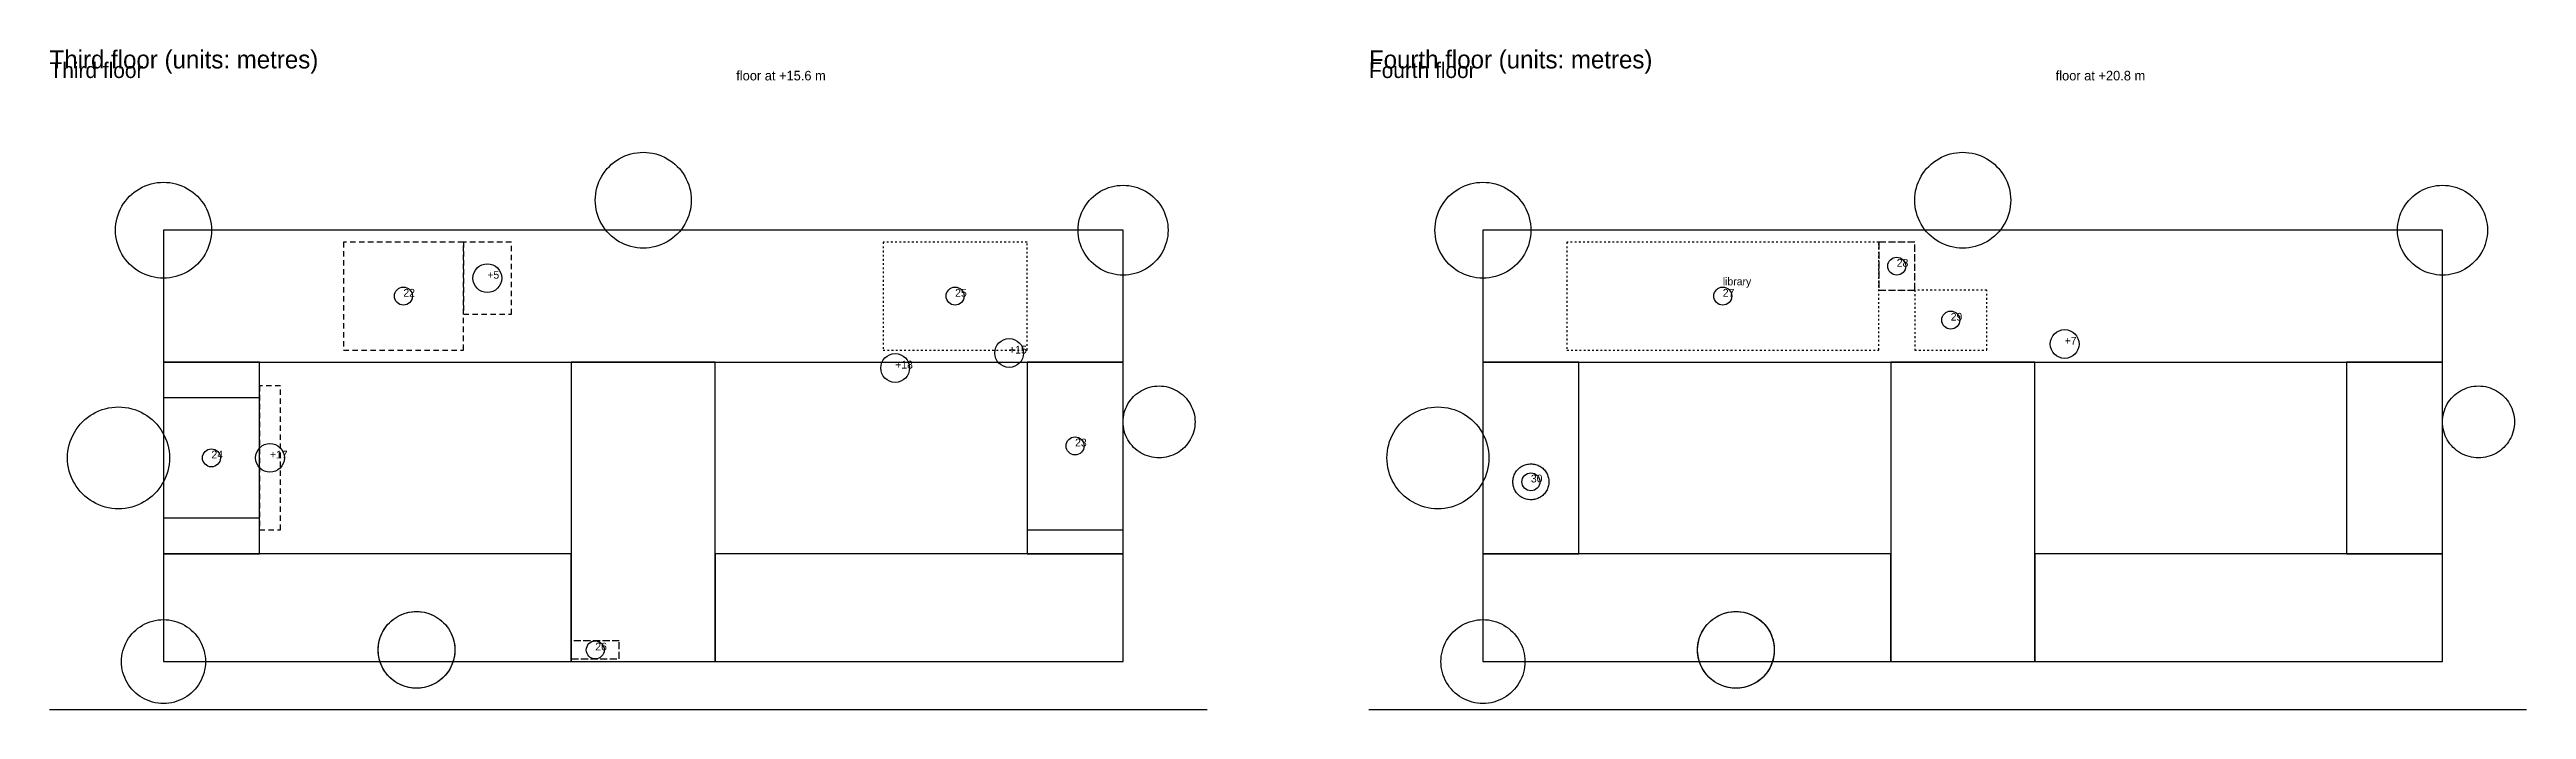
# Model space of a CAD drawing. Extents: x -19 to 408, y -570 to 102.
# Drawn here: x -19 to 394, y -288 to -177.8 of the extents above; entities that cross this region are included whole.
import ezdxf

# ---------------------------------------------------------------- set-up
doc = ezdxf.new("R2010")
doc.units = 0
for name, color, linetype in [('3-books', 5, 'CONTINUOUS'), ('3-text', 7, 'CONTINUOUS'), ('3-walls', 8, 'CONTINUOUS'), ('4-text', 7, 'CONTINUOUS'), ('4-walls', 8, 'CONTINUOUS')]:
    doc.layers.add(name, color=color, linetype=linetype)

msp = doc.modelspace()

# ---------------------------------------------------------------- texts
at = {"layer": '3-text'}
for s, height, p in [('Third floor', 2.6, (-19, -182.6)), ('Third floor (units: metres)', 3, (-19, -181)), ('floor at +15.6 m', 1.6, (95.5, -183)), ('22', 1.3, (40, -219.1)), ('+5', 1.3, (54, -216.1)), ('25', 1.3, (132, -219.1)), ('+18', 1.3, (122, -231.1)), ('+15', 1.3, (141, -228.6)), ('23', 1.3, (152, -244.1)), ('24', 1.3, (8, -246.1)), ('+17', 1.3, (17.75, -246.1)), ('26', 1.3, (72, -278.15))]:
    msp.add_text(s, height=height, dxfattribs=at).set_placement(p)
at = {"layer": '4-text'}
for s, height, p in [('Fourth floor', 2.6, (201, -182.6)), ('Fourth floor (units: metres)', 3, (201, -181)), ('floor at +20.8 m', 1.6, (315.5, -183)), ('28', 1.3, (289, -214.1)), ('27', 1.3, (260, -219.1)), ('library', 1.3, (260, -217.2)), ('29', 1.3, (298, -223.1)), ('+7', 1.3, (317, -227.1)), ('30', 1.3, (228, -250.1))]:
    msp.add_text(s, height=height, dxfattribs=at).set_placement(p)

# ---------------------------------------------------------------- linework, layer by layer
at = {"layer": '3-books'}
for p, q in [((160, -230), (144, -230)), ((144, -230), (144, -258)), ((160, -258), (160, -230)), ((16, -236), (0, -236)), ((0, -236), (0, -256)), ((16, -256), (16, -236)), ((0, -256), (16, -256)), ((144, -258), (160, -258))]:
    msp.add_line(p, q, dxfattribs=at)
at = {"layer": '3-walls'}
for p, q in [((73.348, -198.555), (73.653, -198.13)), ((73.653, -198.13), (73.985, -197.725)), ((73.985, -197.725), (74.343, -197.343)), ((74.343, -197.343), (74.725, -196.985)), ((74.725, -196.985), (75.13, -196.653)), ((75.13, -196.653), (75.555, -196.348)), ((75.555, -196.348), (76, -196.072)), ((76, -196.072), (76.462, -195.825)), ((76.462, -195.825), (76.939, -195.609)), ((76.939, -195.609), (77.428, -195.425)), ((77.428, -195.425), (77.929, -195.273)), ((77.929, -195.273), (78.439, -195.154)), ((78.439, -195.154), (78.956, -195.068)), ((78.956, -195.068), (79.477, -195.017)), ((79.477, -195.017), (80, -195)), ((80, -195), (80.523, -195.017)), ((80.523, -195.017), (81.044, -195.068)), ((81.044, -195.068), (81.561, -195.154)), ((81.561, -195.154), (82.071, -195.273)), ((82.071, -195.273), (82.572, -195.425)), ((82.572, -195.425), (83.061, -195.609)), ((83.061, -195.609), (83.538, -195.825)), ((83.538, -195.825), (84, -196.072)), ((84, -196.072), (84.445, -196.348)), ((84.445, -196.348), (84.87, -196.653)), ((84.87, -196.653), (85.275, -196.985)), ((85.275, -196.985), (85.657, -197.343)), ((85.657, -197.343), (86.015, -197.725)), ((86.015, -197.725), (86.347, -198.13)), ((86.347, -198.13), (86.652, -198.555)), ((-6.015, -202.725), (-5.657, -202.343)), ((-5.657, -202.343), (-5.275, -201.985)), ((-5.275, -201.985), (-4.87, -201.653)), ((-4.87, -201.653), (-4.445, -201.348)), ((-4.445, -201.348), (-4, -201.072)), ((-4, -201.072), (-3.538, -200.825)), ((-3.538, -200.825), (-3.061, -200.609)), ((-3.061, -200.609), (-2.572, -200.425)), ((-2.572, -200.425), (-2.071, -200.273)), ((-2.071, -200.273), (-1.561, -200.154)), ((-1.561, -200.154), (-1.044, -200.068)), ((-1.044, -200.068), (-0.523, -200.017)), ((-0.523, -200.017), (0, -200)), ((0, -200), (0.523, -200.017)), ((0.523, -200.017), (1.044, -200.068)), ((1.044, -200.068), (1.561, -200.154)), ((1.561, -200.154), (2.071, -200.273)), ((2.071, -200.273), (2.572, -200.425)), ((2.572, -200.425), (3.061, -200.609)), ((3.061, -200.609), (3.538, -200.825)), ((3.538, -200.825), (4, -201.072)), ((4, -201.072), (4.445, -201.348)), ((4.445, -201.348), (4.87, -201.653)), ((4.87, -201.653), (5.275, -201.985)), ((5.275, -201.985), (5.657, -202.343)), ((5.657, -202.343), (6.015, -202.725)), ((72.017, -202.477), (72.068, -201.956)), ((72.068, -201.956), (72.154, -201.439)), ((72.154, -201.439), (72.273, -200.929)), ((72.273, -200.929), (72.425, -200.428)), ((72.425, -200.428), (72.609, -199.939)), ((72.609, -199.939), (72.825, -199.462)), ((72.825, -199.462), (73.072, -199)), ((73.072, -199), (73.348, -198.555)), ((86.652, -198.555), (86.928, -199)), ((86.928, -199), (87.175, -199.462)), ((87.175, -199.462), (87.391, -199.939)), ((87.391, -199.939), (87.575, -200.428)), ((87.575, -200.428), (87.727, -200.929)), ((87.727, -200.929), (87.846, -201.439)), ((87.846, -201.439), (87.932, -201.956)), ((87.932, -201.956), (87.983, -202.477)), ((154.697, -202.697), (155.055, -202.361)), ((155.055, -202.361), (155.434, -202.05)), ((155.434, -202.05), (155.833, -201.764)), ((155.833, -201.764), (156.25, -201.505)), ((156.25, -201.505), (156.683, -201.273)), ((156.683, -201.273), (157.13, -201.071)), ((157.13, -201.071), (157.589, -200.898)), ((157.589, -200.898), (158.059, -200.756)), ((158.059, -200.756), (158.537, -200.644)), ((158.537, -200.644), (159.021, -200.564)), ((159.021, -200.564), (159.509, -200.516)), ((159.509, -200.516), (160, -200.5)), ((160, -200.5), (160.491, -200.516)), ((160.491, -200.516), (160.979, -200.564)), ((160.979, -200.564), (161.463, -200.644)), ((161.463, -200.644), (161.941, -200.756)), ((161.941, -200.756), (162.411, -200.898)), ((162.411, -200.898), (162.87, -201.071)), ((162.87, -201.071), (163.317, -201.273)), ((163.317, -201.273), (163.75, -201.505)), ((163.75, -201.505), (164.167, -201.764)), ((164.167, -201.764), (164.566, -202.05)), ((164.566, -202.05), (164.945, -202.361)), ((164.945, -202.361), (165.303, -202.697)), ((-7.932, -206.956), (-7.846, -206.439)), ((-7.846, -206.439), (-7.727, -205.929)), ((-7.727, -205.929), (-7.575, -205.428)), ((-7.575, -205.428), (-7.391, -204.939)), ((-7.391, -204.939), (-7.175, -204.462)), ((-7.175, -204.462), (-6.928, -204)), ((-6.928, -204), (-6.652, -203.555)), ((-6.652, -203.555), (-6.347, -203.13)), ((-6.347, -203.13), (-6.015, -202.725)), ((6.015, -202.725), (6.347, -203.13)), ((6.347, -203.13), (6.652, -203.555)), ((6.652, -203.555), (6.928, -204)), ((6.928, -204), (7.175, -204.462)), ((7.175, -204.462), (7.391, -204.939)), ((7.391, -204.939), (7.575, -205.428)), ((7.575, -205.428), (7.727, -205.929)), ((7.727, -205.929), (7.846, -206.439)), ((7.846, -206.439), (7.932, -206.956)), ((72, -203), (72.017, -202.477)), ((72.017, -203.523), (72, -203)), ((72.068, -204.044), (72.017, -203.523)), ((72.154, -204.561), (72.068, -204.044)), ((72.273, -205.071), (72.154, -204.561)), ((72.425, -205.572), (72.273, -205.071)), ((72.609, -206.061), (72.425, -205.572)), ((72.825, -206.538), (72.609, -206.061)), ((87.391, -206.061), (87.175, -206.538)), ((87.575, -205.572), (87.391, -206.061)), ((87.727, -205.071), (87.575, -205.572)), ((87.846, -204.561), (87.727, -205.071)), ((87.932, -204.044), (87.846, -204.561)), ((87.983, -203.523), (87.932, -204.044)), ((87.983, -202.477), (88, -203)), ((88, -203), (87.983, -203.523)), ((152.644, -206.537), (152.756, -206.059)), ((152.756, -206.059), (152.898, -205.589)), ((152.898, -205.589), (153.071, -205.13)), ((153.071, -205.13), (153.273, -204.683)), ((153.273, -204.683), (153.505, -204.25)), ((153.505, -204.25), (153.764, -203.833)), ((153.764, -203.833), (154.05, -203.434)), ((154.05, -203.434), (154.361, -203.055)), ((154.361, -203.055), (154.697, -202.697)), ((165.303, -202.697), (165.639, -203.055)), ((165.639, -203.055), (165.95, -203.434)), ((165.95, -203.434), (166.236, -203.833)), ((166.236, -203.833), (166.495, -204.25)), ((166.495, -204.25), (166.727, -204.683)), ((166.727, -204.683), (166.929, -205.13)), ((166.929, -205.13), (167.102, -205.589)), ((167.102, -205.589), (167.244, -206.059)), ((167.244, -206.059), (167.356, -206.537)), ((-8, -208), (-7.983, -207.477)), ((-7.983, -208.523), (-8, -208)), ((-7.983, -207.477), (-7.932, -206.956)), ((-7.932, -209.044), (-7.983, -208.523)), ((-7.846, -209.561), (-7.932, -209.044)), ((-7.727, -210.071), (-7.846, -209.561)), ((-7.575, -210.572), (-7.727, -210.071)), ((-7.391, -211.061), (-7.575, -210.572)), ((160, -208), (0, -208)), ((0, -208), (0, -230)), ((7.575, -210.572), (7.391, -211.061)), ((7.727, -210.071), (7.575, -210.572)), ((7.846, -209.561), (7.727, -210.071)), ((7.932, -209.044), (7.846, -209.561)), ((7.932, -206.956), (7.983, -207.477)), ((7.983, -208.523), (7.932, -209.044)), ((7.983, -207.477), (8, -208)), ((8, -208), (7.983, -208.523)), ((30.5, -210), (30, -210)), ((30, -210), (30, -210.9)), ((32, -210), (31.1, -210)), ((33.5, -210), (32.6, -210)), ((35, -210), (34.1, -210)), ((36.5, -210), (35.6, -210)), ((38, -210), (37.1, -210)), ((39.5, -210), (38.6, -210)), ((41, -210), (40.1, -210)), ((42.5, -210), (41.6, -210)), ((44, -210), (43.1, -210)), ((45.5, -210), (44.6, -210)), ((47, -210), (46.1, -210)), ((48.5, -210), (47.6, -210)), ((50, -210), (49.1, -210)), ((50.5, -210), (50, -210)), ((50, -210), (50, -210.9)), ((50, -211.5), (50, -210.6)), ((52, -210), (51.1, -210)), ((53.5, -210), (52.6, -210)), ((55, -210), (54.1, -210)), ((56.5, -210), (55.6, -210)), ((58, -210), (57.1, -210)), ((58, -211.5), (58, -210.6)), ((73.072, -207), (72.825, -206.538)), ((73.348, -207.445), (73.072, -207)), ((73.653, -207.87), (73.348, -207.445)), ((73.985, -208.275), (73.653, -207.87)), ((74.343, -208.657), (73.985, -208.275)), ((74.725, -209.015), (74.343, -208.657)), ((75.13, -209.347), (74.725, -209.015)), ((75.555, -209.652), (75.13, -209.347)), ((76, -209.928), (75.555, -209.652)), ((76.462, -210.175), (76, -209.928)), ((76.939, -210.391), (76.462, -210.175)), ((77.428, -210.575), (76.939, -210.391)), ((77.929, -210.727), (77.428, -210.575)), ((82.572, -210.575), (82.071, -210.727)), ((83.061, -210.391), (82.572, -210.575)), ((83.538, -210.175), (83.061, -210.391)), ((84, -209.928), (83.538, -210.175)), ((84.445, -209.652), (84, -209.928)), ((84.87, -209.347), (84.445, -209.652)), ((85.275, -209.015), (84.87, -209.347)), ((85.657, -208.657), (85.275, -209.015)), ((86.015, -208.275), (85.657, -208.657)), ((86.347, -207.87), (86.015, -208.275)), ((86.652, -207.445), (86.347, -207.87)), ((86.928, -207), (86.652, -207.445)), ((87.175, -206.538), (86.928, -207)), ((120.2, -210), (120, -210)), ((120, -210), (120, -210.3)), ((120.9, -210), (120.6, -210)), ((121.6, -210), (121.3, -210)), ((122.3, -210), (122, -210)), ((123, -210), (122.7, -210)), ((123.7, -210), (123.4, -210)), ((124.4, -210), (124.1, -210)), ((125.1, -210), (124.8, -210)), ((125.8, -210), (125.5, -210)), ((126.5, -210), (126.2, -210)), ((127.2, -210), (126.9, -210)), ((127.9, -210), (127.6, -210)), ((128.6, -210), (128.3, -210)), ((129.3, -210), (129, -210)), ((130, -210), (129.7, -210)), ((130.7, -210), (130.4, -210)), ((131.4, -210), (131.1, -210)), ((132.1, -210), (131.8, -210)), ((132.8, -210), (132.5, -210)), ((133.5, -210), (133.2, -210)), ((134.2, -210), (133.9, -210)), ((134.9, -210), (134.6, -210)), ((135.6, -210), (135.3, -210)), ((136.3, -210), (136, -210)), ((137, -210), (136.7, -210)), ((137.7, -210), (137.4, -210)), ((138.4, -210), (138.1, -210)), ((139.1, -210), (138.8, -210)), ((139.8, -210), (139.5, -210)), ((140.5, -210), (140.2, -210)), ((141.2, -210), (140.9, -210)), ((141.9, -210), (141.6, -210)), ((142.6, -210), (142.3, -210)), ((143.3, -210), (143, -210)), ((144, -210), (143.7, -210)), ((144, -210.5), (144, -210.2)), ((152.5, -208), (152.516, -207.509)), ((152.516, -208.491), (152.5, -208)), ((152.516, -207.509), (152.564, -207.021)), ((152.564, -208.979), (152.516, -208.491)), ((152.564, -207.021), (152.644, -206.537)), ((152.644, -209.463), (152.564, -208.979)), ((152.756, -209.941), (152.644, -209.463)), ((152.898, -210.411), (152.756, -209.941)), ((153.071, -210.87), (152.898, -210.411)), ((160, -230), (160, -208)), ((167.102, -210.411), (166.929, -210.87)), ((167.244, -209.941), (167.102, -210.411)), ((167.356, -209.463), (167.244, -209.941)), ((167.356, -206.537), (167.436, -207.021)), ((167.436, -208.979), (167.356, -209.463)), ((167.436, -207.021), (167.484, -207.509)), ((167.484, -208.491), (167.436, -208.979)), ((167.484, -207.509), (167.5, -208)), ((167.5, -208), (167.484, -208.491)), ((-7.175, -211.538), (-7.391, -211.061)), ((-6.928, -212), (-7.175, -211.538)), ((-6.652, -212.445), (-6.928, -212)), ((-6.347, -212.87), (-6.652, -212.445)), ((-6.015, -213.275), (-6.347, -212.87)), ((-5.657, -213.657), (-6.015, -213.275)), ((-5.275, -214.015), (-5.657, -213.657)), ((-4.87, -214.347), (-5.275, -214.015)), ((-4.445, -214.652), (-4.87, -214.347)), ((-4, -214.928), (-4.445, -214.652)), ((4.445, -214.652), (4, -214.928)), ((4.87, -214.347), (4.445, -214.652)), ((5.275, -214.015), (4.87, -214.347)), ((5.657, -213.657), (5.275, -214.015)), ((6.015, -213.275), (5.657, -213.657)), ((6.347, -212.87), (6.015, -213.275)), ((6.652, -212.445), (6.347, -212.87)), ((6.928, -212), (6.652, -212.445)), ((7.175, -211.538), (6.928, -212)), ((7.391, -211.061), (7.175, -211.538)), ((30, -211.5), (30, -212.4)), ((30, -213), (30, -213.9)), ((30, -214.5), (30, -215.4)), ((50, -211.5), (50, -212.4)), ((50, -213), (50, -212.1)), ((50, -213), (50, -213.9)), ((50, -214.5), (50, -213.6)), ((50, -214.5), (50, -215.4)), ((58, -213), (58, -212.1)), ((58, -214.5), (58, -213.6)), ((78.439, -210.846), (77.929, -210.727)), ((78.956, -210.932), (78.439, -210.846)), ((79.477, -210.983), (78.956, -210.932)), ((80, -211), (79.477, -210.983)), ((80.523, -210.983), (80, -211)), ((81.044, -210.932), (80.523, -210.983)), ((81.561, -210.846), (81.044, -210.932)), ((82.071, -210.727), (81.561, -210.846)), ((120, -210.7), (120, -211)), ((120, -211.4), (120, -211.7)), ((120, -212.1), (120, -212.4)), ((120, -212.8), (120, -213.1)), ((120, -213.5), (120, -213.8)), ((120, -214.2), (120, -214.5)), ((144, -211.2), (144, -210.9)), ((144, -211.9), (144, -211.6)), ((144, -212.6), (144, -212.3)), ((144, -213.3), (144, -213)), ((144, -214), (144, -213.7)), ((144, -214.7), (144, -214.4)), ((153.273, -211.317), (153.071, -210.87)), ((153.505, -211.75), (153.273, -211.317)), ((153.764, -212.167), (153.505, -211.75)), ((154.05, -212.566), (153.764, -212.167)), ((154.361, -212.945), (154.05, -212.566)), ((154.697, -213.303), (154.361, -212.945)), ((155.055, -213.639), (154.697, -213.303)), ((155.434, -213.95), (155.055, -213.639)), ((155.833, -214.236), (155.434, -213.95)), ((156.25, -214.495), (155.833, -214.236)), ((156.683, -214.727), (156.25, -214.495)), ((157.13, -214.929), (156.683, -214.727)), ((163.317, -214.727), (162.87, -214.929)), ((163.75, -214.495), (163.317, -214.727)), ((164.167, -214.236), (163.75, -214.495)), ((164.566, -213.95), (164.167, -214.236)), ((164.945, -213.639), (164.566, -213.95)), ((165.303, -213.303), (164.945, -213.639)), ((165.639, -212.945), (165.303, -213.303)), ((165.95, -212.566), (165.639, -212.945)), ((166.236, -212.167), (165.95, -212.566)), ((166.495, -211.75), (166.236, -212.167)), ((166.727, -211.317), (166.495, -211.75)), ((166.929, -210.87), (166.727, -211.317)), ((-3.538, -215.175), (-4, -214.928)), ((-3.061, -215.391), (-3.538, -215.175)), ((-2.572, -215.575), (-3.061, -215.391)), ((-2.071, -215.727), (-2.572, -215.575)), ((-1.561, -215.846), (-2.071, -215.727)), ((-1.044, -215.932), (-1.561, -215.846)), ((-0.523, -215.983), (-1.044, -215.932)), ((0, -216), (-0.523, -215.983)), ((0.523, -215.983), (0, -216)), ((1.044, -215.932), (0.523, -215.983)), ((1.561, -215.846), (1.044, -215.932)), ((2.071, -215.727), (1.561, -215.846)), ((2.572, -215.575), (2.071, -215.727)), ((3.061, -215.391), (2.572, -215.575)), ((3.538, -215.175), (3.061, -215.391)), ((4, -214.928), (3.538, -215.175)), ((30, -216), (30, -216.9)), ((30, -217.5), (30, -218.4)), ((50, -216), (50, -215.1)), ((50, -216), (50, -216.9)), ((50, -217.5), (50, -216.6)), ((50, -217.5), (50, -218.4)), ((50, -219), (50, -218.1)), ((58, -216), (58, -215.1)), ((58, -217.5), (58, -216.6)), ((58, -219), (58, -218.1)), ((120, -214.9), (120, -215.2)), ((120, -215.6), (120, -215.9)), ((120, -216.3), (120, -216.6)), ((120, -217), (120, -217.3)), ((120, -217.7), (120, -218)), ((120, -218.4), (120, -218.7)), ((144, -215.4), (144, -215.1)), ((144, -216.1), (144, -215.8)), ((144, -216.8), (144, -216.5)), ((144, -217.5), (144, -217.2)), ((144, -218.2), (144, -217.9)), ((144, -218.9), (144, -218.6)), ((157.589, -215.102), (157.13, -214.929)), ((158.059, -215.244), (157.589, -215.102)), ((158.537, -215.356), (158.059, -215.244)), ((159.021, -215.436), (158.537, -215.356)), ((159.509, -215.484), (159.021, -215.436)), ((160, -215.5), (159.509, -215.484)), ((160.491, -215.484), (160, -215.5)), ((160.979, -215.436), (160.491, -215.484)), ((161.463, -215.356), (160.979, -215.436)), ((161.941, -215.244), (161.463, -215.356)), ((162.411, -215.102), (161.941, -215.244)), ((162.87, -214.929), (162.411, -215.102)), ((30, -219), (30, -219.9)), ((30, -220.5), (30, -221.4)), ((30, -222), (30, -222.9)), ((50, -219), (50, -219.9)), ((50, -220.5), (50, -219.6)), ((50, -220.5), (50, -221.4)), ((50, -222), (50, -221.1)), ((50, -222), (50.9, -222)), ((50, -223.5), (50, -222.6)), ((51.5, -222), (52.4, -222)), ((53, -222), (53.9, -222)), ((54.5, -222), (55.4, -222)), ((56, -222), (56.9, -222)), ((57.5, -222), (58, -222)), ((58, -220.5), (58, -219.6)), ((58, -222), (58, -221.1)), ((120, -219.1), (120, -219.4)), ((120, -219.8), (120, -220.1)), ((120, -220.5), (120, -220.8)), ((120, -221.2), (120, -221.5)), ((120, -221.9), (120, -222.2)), ((120, -222.6), (120, -222.9)), ((144, -219.6), (144, -219.3)), ((144, -220.3), (144, -220)), ((144, -221), (144, -220.7)), ((144, -221.7), (144, -221.4)), ((144, -222.4), (144, -222.1)), ((144, -223.1), (144, -222.8)), ((30, -223.5), (30, -224.4)), ((30, -225), (30, -225.9)), ((30, -226.5), (30, -227.4)), ((50, -225), (50, -224.1)), ((50, -226.5), (50, -225.6)), ((50, -228), (50, -227.1)), ((120, -223.3), (120, -223.6)), ((120, -224), (120, -224.3)), ((120, -224.7), (120, -225)), ((120, -225.4), (120, -225.7)), ((120, -226.1), (120, -226.4)), ((120, -226.8), (120, -227.1)), ((144, -223.8), (144, -223.5)), ((144, -224.5), (144, -224.2)), ((144, -225.2), (144, -224.9)), ((144, -225.9), (144, -225.6)), ((144, -226.6), (144, -226.3)), ((144, -227.3), (144, -227)), ((0, -230), (160, -230)), ((16, -230), (0, -230)), ((0, -230), (0, -262)), ((16, -262), (16, -230)), ((30, -228), (30.9, -228)), ((31.5, -228), (32.4, -228)), ((33, -228), (33.9, -228)), ((34.5, -228), (35.4, -228)), ((36, -228), (36.9, -228)), ((37.5, -228), (38.4, -228)), ((39, -228), (39.9, -228)), ((40.5, -228), (41.4, -228)), ((42, -228), (42.9, -228)), ((43.5, -228), (44.4, -228)), ((45, -228), (45.9, -228)), ((46.5, -228), (47.4, -228)), ((48, -228), (48.9, -228)), ((49.5, -228), (50, -228)), ((92, -230), (68, -230)), ((68, -230), (68, -280)), ((92, -280), (92, -230)), ((120, -227.5), (120, -227.8)), ((120, -228), (120.3, -228)), ((120.7, -228), (121, -228)), ((121.4, -228), (121.7, -228)), ((122.1, -228), (122.4, -228)), ((122.8, -228), (123.1, -228)), ((123.5, -228), (123.8, -228)), ((124.2, -228), (124.5, -228)), ((124.9, -228), (125.2, -228)), ((125.6, -228), (125.9, -228)), ((126.3, -228), (126.6, -228)), ((127, -228), (127.3, -228)), ((127.7, -228), (128, -228)), ((128.4, -228), (128.7, -228)), ((129.1, -228), (129.4, -228)), ((129.8, -228), (130.1, -228)), ((130.5, -228), (130.8, -228)), ((131.2, -228), (131.5, -228)), ((131.9, -228), (132.2, -228)), ((132.6, -228), (132.9, -228)), ((133.3, -228), (133.6, -228)), ((134, -228), (134.3, -228)), ((134.7, -228), (135, -228)), ((135.4, -228), (135.7, -228)), ((136.1, -228), (136.4, -228)), ((136.8, -228), (137.1, -228)), ((137.5, -228), (137.8, -228)), ((138.2, -228), (138.5, -228)), ((138.9, -228), (139.2, -228)), ((139.6, -228), (139.9, -228)), ((140.3, -228), (140.6, -228)), ((141, -228), (141.3, -228)), ((141.7, -228), (142, -228)), ((142.4, -228), (142.7, -228)), ((143.1, -228), (143.4, -228)), ((143.8, -228), (144, -228)), ((144, -228), (144, -227.7)), ((160, -230), (144, -230)), ((144, -230), (144, -262)), ((160, -262), (160, -230)), ((16.5, -234), (16, -234)), ((16, -234), (16, -234.9)), ((18, -234), (17.1, -234)), ((19.5, -234), (18.6, -234)), ((19.5, -235.5), (19.5, -234.6)), ((162.044, -235.489), (162.347, -235.24)), ((162.347, -235.24), (162.667, -235.011)), ((162.667, -235.011), (163, -234.804)), ((163, -234.804), (163.346, -234.619)), ((163.346, -234.619), (163.704, -234.457)), ((163.704, -234.457), (164.071, -234.318)), ((164.071, -234.318), (164.447, -234.204)), ((164.447, -234.204), (164.829, -234.115)), ((164.829, -234.115), (165.217, -234.051)), ((165.217, -234.051), (165.608, -234.013)), ((165.608, -234.013), (166, -234)), ((166, -234), (166.392, -234.013)), ((166.392, -234.013), (166.783, -234.051)), ((166.783, -234.051), (167.171, -234.115)), ((167.171, -234.115), (167.553, -234.204)), ((167.553, -234.204), (167.929, -234.318)), ((167.929, -234.318), (168.296, -234.457)), ((168.296, -234.457), (168.654, -234.619)), ((168.654, -234.619), (169, -234.804)), ((169, -234.804), (169.333, -235.011)), ((169.333, -235.011), (169.653, -235.24)), ((169.653, -235.24), (169.956, -235.489)), ((-13.104, -239.609), (-12.674, -239.256)), ((-12.674, -239.256), (-12.222, -238.933)), ((-12.222, -238.933), (-11.75, -238.639)), ((-11.75, -238.639), (-11.259, -238.377)), ((-11.259, -238.377), (-10.753, -238.147)), ((-10.753, -238.147), (-10.232, -237.951)), ((-10.232, -237.951), (-9.7, -237.79)), ((-9.7, -237.79), (-9.158, -237.663)), ((-9.158, -237.663), (-8.609, -237.573)), ((-8.609, -237.573), (-8.056, -237.518)), ((-8.056, -237.518), (-7.5, -237.5)), ((-7.5, -237.5), (-6.944, -237.518)), ((-6.944, -237.518), (-6.391, -237.573)), ((-6.391, -237.573), (-5.842, -237.663)), ((-5.842, -237.663), (-5.3, -237.79)), ((-5.3, -237.79), (-4.768, -237.951)), ((-4.768, -237.951), (-4.247, -238.147)), ((-4.247, -238.147), (-3.741, -238.377)), ((-3.741, -238.377), (-3.25, -238.639)), ((-3.25, -238.639), (-2.778, -238.933)), ((-2.778, -238.933), (-2.326, -239.256)), ((-2.326, -239.256), (-1.896, -239.609)), ((16, -235.5), (16, -236.4)), ((16, -237), (16, -237.9)), ((16, -238.5), (16, -239.4)), ((19.5, -237), (19.5, -236.1)), ((19.5, -238.5), (19.5, -237.6)), ((19.5, -240), (19.5, -239.1)), ((160.013, -239.608), (160.051, -239.217)), ((160.051, -239.217), (160.115, -238.829)), ((160.115, -238.829), (160.204, -238.447)), ((160.204, -238.447), (160.318, -238.071)), ((160.318, -238.071), (160.457, -237.704)), ((160.457, -237.704), (160.619, -237.346)), ((160.619, -237.346), (160.804, -237)), ((160.804, -237), (161.011, -236.667)), ((161.011, -236.667), (161.24, -236.347)), ((161.24, -236.347), (161.489, -236.044)), ((161.489, -236.044), (161.757, -235.757)), ((161.757, -235.757), (162.044, -235.489)), ((169.956, -235.489), (170.243, -235.757)), ((170.243, -235.757), (170.511, -236.044)), ((170.511, -236.044), (170.76, -236.347)), ((170.76, -236.347), (170.989, -236.667)), ((170.989, -236.667), (171.196, -237)), ((171.196, -237), (171.381, -237.346)), ((171.381, -237.346), (171.543, -237.704)), ((171.543, -237.704), (171.682, -238.071)), ((171.682, -238.071), (171.796, -238.447)), ((171.796, -238.447), (171.885, -238.829)), ((171.885, -238.829), (171.949, -239.217)), ((171.949, -239.217), (171.987, -239.608)), ((-15.71, -243.8), (-15.549, -243.268)), ((-15.549, -243.268), (-15.353, -242.747)), ((-15.353, -242.747), (-15.123, -242.241)), ((-15.123, -242.241), (-14.861, -241.75)), ((-14.861, -241.75), (-14.567, -241.278)), ((-14.567, -241.278), (-14.244, -240.826)), ((-14.244, -240.826), (-13.891, -240.396)), ((-13.891, -240.396), (-13.51, -239.99)), ((-13.51, -239.99), (-13.104, -239.609)), ((-1.896, -239.609), (-1.49, -239.99)), ((-1.49, -239.99), (-1.109, -240.396)), ((-1.109, -240.396), (-0.756, -240.826)), ((-0.756, -240.826), (-0.433, -241.278)), ((-0.433, -241.278), (-0.139, -241.75)), ((-0.139, -241.75), (0.123, -242.241)), ((0.123, -242.241), (0.353, -242.747)), ((0.353, -242.747), (0.549, -243.268)), ((0.549, -243.268), (0.71, -243.8)), ((16, -240), (16, -240.9)), ((16, -241.5), (16, -242.4)), ((16, -243), (16, -243.9)), ((19.5, -241.5), (19.5, -240.6)), ((19.5, -243), (19.5, -242.1)), ((19.5, -244.5), (19.5, -243.6)), ((160, -240), (160.013, -239.608)), ((160.013, -240.392), (160, -240)), ((160.051, -240.783), (160.013, -240.392)), ((160.115, -241.171), (160.051, -240.783)), ((160.204, -241.553), (160.115, -241.171)), ((160.318, -241.929), (160.204, -241.553)), ((160.457, -242.296), (160.318, -241.929)), ((160.619, -242.654), (160.457, -242.296)), ((160.804, -243), (160.619, -242.654)), ((161.011, -243.333), (160.804, -243)), ((161.24, -243.653), (161.011, -243.333)), ((161.489, -243.956), (161.24, -243.653)), ((170.76, -243.653), (170.511, -243.956)), ((170.989, -243.333), (170.76, -243.653)), ((171.196, -243), (170.989, -243.333)), ((171.381, -242.654), (171.196, -243)), ((171.543, -242.296), (171.381, -242.654)), ((171.682, -241.929), (171.543, -242.296)), ((171.796, -241.553), (171.682, -241.929)), ((171.885, -241.171), (171.796, -241.553)), ((171.949, -240.783), (171.885, -241.171)), ((171.987, -240.392), (171.949, -240.783)), ((171.987, -239.608), (172, -240)), ((172, -240), (171.987, -240.392)), ((-16, -246), (-15.982, -245.444)), ((-15.982, -246.556), (-16, -246)), ((-15.982, -245.444), (-15.927, -244.891)), ((-15.927, -247.109), (-15.982, -246.556)), ((-15.927, -244.891), (-15.837, -244.342)), ((-15.837, -247.658), (-15.927, -247.109)), ((-15.837, -244.342), (-15.71, -243.8)), ((-15.71, -248.2), (-15.837, -247.658)), ((0.71, -243.8), (0.837, -244.342)), ((0.837, -247.658), (0.71, -248.2)), ((0.837, -244.342), (0.927, -244.891)), ((0.927, -247.109), (0.837, -247.658)), ((0.927, -244.891), (0.982, -245.444)), ((0.982, -246.556), (0.927, -247.109)), ((0.982, -245.444), (1, -246)), ((1, -246), (0.982, -246.556)), ((16, -244.5), (16, -245.4)), ((16, -246), (16, -246.9)), ((16, -247.5), (16, -248.4)), ((19.5, -246), (19.5, -245.1)), ((19.5, -247.5), (19.5, -246.6)), ((161.757, -244.243), (161.489, -243.956)), ((162.044, -244.511), (161.757, -244.243)), ((162.347, -244.76), (162.044, -244.511)), ((162.667, -244.989), (162.347, -244.76)), ((163, -245.196), (162.667, -244.989)), ((163.346, -245.381), (163, -245.196)), ((163.704, -245.543), (163.346, -245.381)), ((164.071, -245.682), (163.704, -245.543)), ((164.447, -245.796), (164.071, -245.682)), ((164.829, -245.885), (164.447, -245.796)), ((165.217, -245.949), (164.829, -245.885)), ((165.608, -245.987), (165.217, -245.949)), ((166, -246), (165.608, -245.987)), ((166.392, -245.987), (166, -246)), ((166.783, -245.949), (166.392, -245.987)), ((167.171, -245.885), (166.783, -245.949)), ((167.553, -245.796), (167.171, -245.885)), ((167.929, -245.682), (167.553, -245.796)), ((168.296, -245.543), (167.929, -245.682)), ((168.654, -245.381), (168.296, -245.543)), ((169, -245.196), (168.654, -245.381)), ((169.333, -244.989), (169, -245.196)), ((169.653, -244.76), (169.333, -244.989)), ((169.956, -244.511), (169.653, -244.76)), ((170.243, -244.243), (169.956, -244.511)), ((170.511, -243.956), (170.243, -244.243)), ((-15.549, -248.732), (-15.71, -248.2)), ((-15.353, -249.253), (-15.549, -248.732)), ((-15.123, -249.759), (-15.353, -249.253)), ((-14.861, -250.25), (-15.123, -249.759)), ((-14.567, -250.722), (-14.861, -250.25)), ((-14.244, -251.174), (-14.567, -250.722)), ((-13.891, -251.604), (-14.244, -251.174)), ((-13.51, -252.01), (-13.891, -251.604)), ((-1.109, -251.604), (-1.49, -252.01)), ((-0.756, -251.174), (-1.109, -251.604)), ((-0.433, -250.722), (-0.756, -251.174)), ((-0.139, -250.25), (-0.433, -250.722)), ((0.123, -249.759), (-0.139, -250.25)), ((0.353, -249.253), (0.123, -249.759)), ((0.549, -248.732), (0.353, -249.253)), ((0.71, -248.2), (0.549, -248.732)), ((16, -249), (16, -249.9)), ((16, -250.5), (16, -251.4)), ((19.5, -249), (19.5, -248.1)), ((19.5, -250.5), (19.5, -249.6)), ((19.5, -252), (19.5, -251.1)), ((-13.104, -252.391), (-13.51, -252.01)), ((-12.674, -252.744), (-13.104, -252.391)), ((-12.222, -253.067), (-12.674, -252.744)), ((-11.75, -253.361), (-12.222, -253.067)), ((-11.259, -253.623), (-11.75, -253.361)), ((-10.753, -253.853), (-11.259, -253.623)), ((-10.232, -254.049), (-10.753, -253.853)), ((-9.7, -254.21), (-10.232, -254.049)), ((-9.158, -254.337), (-9.7, -254.21)), ((-8.609, -254.427), (-9.158, -254.337)), ((-8.056, -254.482), (-8.609, -254.427)), ((-7.5, -254.5), (-8.056, -254.482)), ((-6.944, -254.482), (-7.5, -254.5)), ((-6.391, -254.427), (-6.944, -254.482)), ((-5.842, -254.337), (-6.391, -254.427)), ((-5.3, -254.21), (-5.842, -254.337)), ((-4.768, -254.049), (-5.3, -254.21)), ((-4.247, -253.853), (-4.768, -254.049)), ((-3.741, -253.623), (-4.247, -253.853)), ((-3.25, -253.361), (-3.741, -253.623)), ((-2.778, -253.067), (-3.25, -253.361)), ((-2.326, -252.744), (-2.778, -253.067)), ((-1.896, -252.391), (-2.326, -252.744)), ((-1.49, -252.01), (-1.896, -252.391)), ((16, -252), (16, -252.9)), ((16, -253.5), (16, -254.4)), ((16, -255), (16, -255.9)), ((19.5, -253.5), (19.5, -252.6)), ((19.5, -255), (19.5, -254.1)), ((19.5, -256.5), (19.5, -255.6)), ((16, -256.5), (16, -257.4)), ((16, -258), (16.9, -258)), ((17.5, -258), (18.4, -258)), ((19, -258), (19.5, -258)), ((19.5, -258), (19.5, -257.1)), ((68, -262), (0, -262)), ((0, -262), (0, -280)), ((0, -262), (16, -262)), ((68, -280), (68, -262)), ((160, -262), (92, -262)), ((92, -262), (92, -280)), ((144, -262), (160, -262)), ((160, -280), (160, -262)), ((38.634, -272.729), (38.99, -272.507)), ((38.99, -272.507), (39.359, -272.31)), ((39.359, -272.31), (39.741, -272.137)), ((39.741, -272.137), (40.133, -271.99)), ((40.133, -271.99), (40.534, -271.868)), ((40.534, -271.868), (40.941, -271.773)), ((40.941, -271.773), (41.355, -271.705)), ((41.355, -271.705), (41.771, -271.664)), ((41.771, -271.664), (42.19, -271.65)), ((42.19, -271.65), (42.609, -271.664)), ((42.609, -271.664), (43.025, -271.705)), ((43.025, -271.705), (43.439, -271.773)), ((43.439, -271.773), (43.846, -271.868)), ((43.846, -271.868), (44.247, -271.99)), ((44.247, -271.99), (44.639, -272.137)), ((44.639, -272.137), (45.021, -272.31)), ((45.021, -272.31), (45.39, -272.507)), ((45.39, -272.507), (45.746, -272.729)), ((-6.278, -276.904), (-6.062, -276.5)), ((-6.062, -276.5), (-5.82, -276.111)), ((-5.82, -276.111), (-5.553, -275.739)), ((-5.553, -275.739), (-5.263, -275.385)), ((-5.263, -275.385), (-4.95, -275.05)), ((-4.95, -275.05), (-4.615, -274.737)), ((-4.615, -274.737), (-4.261, -274.447)), ((-4.261, -274.447), (-3.889, -274.18)), ((-3.889, -274.18), (-3.5, -273.938)), ((-3.5, -273.938), (-3.096, -273.722)), ((-3.096, -273.722), (-2.679, -273.533)), ((-2.679, -273.533), (-2.25, -273.371)), ((-2.25, -273.371), (-1.812, -273.239)), ((-1.812, -273.239), (-1.366, -273.135)), ((-1.366, -273.135), (-0.914, -273.06)), ((-0.914, -273.06), (-0.458, -273.015)), ((-0.458, -273.015), (0, -273)), ((0, -273), (0.458, -273.015)), ((0.458, -273.015), (0.914, -273.06)), ((0.914, -273.06), (1.366, -273.135)), ((1.366, -273.135), (1.812, -273.239)), ((1.812, -273.239), (2.25, -273.371)), ((2.25, -273.371), (2.679, -273.533)), ((2.679, -273.533), (3.096, -273.722)), ((3.096, -273.722), (3.5, -273.938)), ((3.5, -273.938), (3.889, -274.18)), ((3.889, -274.18), (4.261, -274.447)), ((4.261, -274.447), (4.615, -274.737)), ((4.615, -274.737), (4.95, -275.05)), ((4.95, -275.05), (5.263, -275.385)), ((5.263, -275.385), (5.553, -275.739)), ((5.553, -275.739), (5.82, -276.111)), ((5.82, -276.111), (6.062, -276.5)), ((6.062, -276.5), (6.278, -276.904)), ((35.913, -276.801), (36.008, -276.394)), ((36.008, -276.394), (36.13, -275.993)), ((36.13, -275.993), (36.277, -275.601)), ((36.277, -275.601), (36.45, -275.219)), ((36.45, -275.219), (36.647, -274.85)), ((36.647, -274.85), (36.869, -274.494)), ((36.869, -274.494), (37.113, -274.154)), ((37.113, -274.154), (37.378, -273.83)), ((37.378, -273.83), (37.665, -273.525)), ((37.665, -273.525), (37.97, -273.238)), ((37.97, -273.238), (38.294, -272.973)), ((38.294, -272.973), (38.634, -272.729)), ((45.746, -272.729), (46.086, -272.973)), ((46.086, -272.973), (46.41, -273.238)), ((46.41, -273.238), (46.715, -273.525)), ((46.715, -273.525), (47.002, -273.83)), ((47.002, -273.83), (47.267, -274.154)), ((47.267, -274.154), (47.511, -274.494)), ((47.511, -274.494), (47.733, -274.85)), ((47.733, -274.85), (47.93, -275.219)), ((47.93, -275.219), (48.103, -275.601)), ((48.103, -275.601), (48.25, -275.993)), ((48.25, -275.993), (48.372, -276.394)), ((48.372, -276.394), (48.467, -276.801)), ((68, -276.55), (68, -277.75)), ((69.6, -276.55), (68.4, -276.55)), ((71.2, -276.55), (70, -276.55)), ((72.8, -276.55), (71.6, -276.55)), ((74.4, -276.55), (73.2, -276.55)), ((76, -276.55), (74.8, -276.55)), ((-7, -280), (-6.985, -279.542)), ((-6.985, -280.458), (-7, -280)), ((-6.985, -279.542), (-6.94, -279.086)), ((-6.94, -280.914), (-6.985, -280.458)), ((-6.94, -279.086), (-6.865, -278.634)), ((-6.865, -278.634), (-6.761, -278.188)), ((-6.761, -278.188), (-6.629, -277.75)), ((-6.629, -277.75), (-6.467, -277.321)), ((-6.467, -277.321), (-6.278, -276.904)), ((0, -280), (68, -280)), ((6.278, -276.904), (6.467, -277.321)), ((6.467, -277.321), (6.629, -277.75)), ((6.629, -277.75), (6.761, -278.188)), ((6.761, -278.188), (6.865, -278.634)), ((6.865, -278.634), (6.94, -279.086)), ((6.94, -279.086), (6.985, -279.542)), ((6.985, -280.458), (6.94, -280.914)), ((6.985, -279.542), (7, -280)), ((7, -280), (6.985, -280.458)), ((35.79, -278.05), (35.804, -277.631)), ((35.804, -278.469), (35.79, -278.05)), ((35.804, -277.631), (35.845, -277.215)), ((35.845, -278.885), (35.804, -278.469)), ((35.845, -277.215), (35.913, -276.801)), ((35.913, -279.299), (35.845, -278.885)), ((36.008, -279.706), (35.913, -279.299)), ((36.13, -280.107), (36.008, -279.706)), ((36.277, -280.499), (36.13, -280.107)), ((36.45, -280.881), (36.277, -280.499)), ((48.103, -280.499), (47.93, -280.881)), ((48.25, -280.107), (48.103, -280.499)), ((48.372, -279.706), (48.25, -280.107)), ((48.467, -279.299), (48.372, -279.706)), ((48.467, -276.801), (48.535, -277.215)), ((48.535, -278.885), (48.467, -279.299)), ((48.535, -277.215), (48.576, -277.631)), ((48.576, -278.469), (48.535, -278.885)), ((48.576, -277.631), (48.59, -278.05)), ((48.59, -278.05), (48.576, -278.469)), ((68, -278.15), (68, -279.35)), ((68, -279.55), (69.2, -279.55)), ((68, -280), (92, -280)), ((69.6, -279.55), (70.8, -279.55)), ((71.2, -279.55), (72.4, -279.55)), ((72.8, -279.55), (74, -279.55)), ((74.4, -279.55), (75.6, -279.55)), ((76, -277.95), (76, -276.75)), ((76, -279.55), (76, -278.35)), ((92, -280), (160, -280)), ((-6.865, -281.366), (-6.94, -280.914)), ((-6.761, -281.812), (-6.865, -281.366)), ((-6.629, -282.25), (-6.761, -281.812)), ((-6.467, -282.679), (-6.629, -282.25)), ((-6.278, -283.096), (-6.467, -282.679)), ((-6.062, -283.5), (-6.278, -283.096)), ((-5.82, -283.889), (-6.062, -283.5)), ((-5.553, -284.261), (-5.82, -283.889)), ((-5.263, -284.615), (-5.553, -284.261)), ((-4.95, -284.95), (-5.263, -284.615)), ((-4.615, -285.263), (-4.95, -284.95)), ((4.95, -284.95), (4.615, -285.263)), ((5.263, -284.615), (4.95, -284.95)), ((5.553, -284.261), (5.263, -284.615)), ((5.82, -283.889), (5.553, -284.261)), ((6.062, -283.5), (5.82, -283.889)), ((6.278, -283.096), (6.062, -283.5)), ((6.467, -282.679), (6.278, -283.096)), ((6.629, -282.25), (6.467, -282.679)), ((6.761, -281.812), (6.629, -282.25)), ((6.865, -281.366), (6.761, -281.812)), ((6.94, -280.914), (6.865, -281.366)), ((36.647, -281.25), (36.45, -280.881)), ((36.869, -281.606), (36.647, -281.25)), ((37.113, -281.946), (36.869, -281.606)), ((37.378, -282.27), (37.113, -281.946)), ((37.665, -282.575), (37.378, -282.27)), ((37.97, -282.862), (37.665, -282.575)), ((38.294, -283.127), (37.97, -282.862)), ((38.634, -283.371), (38.294, -283.127)), ((38.99, -283.593), (38.634, -283.371)), ((39.359, -283.79), (38.99, -283.593)), ((39.741, -283.963), (39.359, -283.79)), ((40.133, -284.11), (39.741, -283.963)), ((40.534, -284.232), (40.133, -284.11)), ((40.941, -284.327), (40.534, -284.232)), ((41.355, -284.395), (40.941, -284.327)), ((41.771, -284.436), (41.355, -284.395)), ((42.19, -284.45), (41.771, -284.436)), ((42.609, -284.436), (42.19, -284.45)), ((43.025, -284.395), (42.609, -284.436)), ((43.439, -284.327), (43.025, -284.395)), ((43.846, -284.232), (43.439, -284.327)), ((44.247, -284.11), (43.846, -284.232)), ((44.639, -283.963), (44.247, -284.11)), ((45.021, -283.79), (44.639, -283.963)), ((45.39, -283.593), (45.021, -283.79)), ((45.746, -283.371), (45.39, -283.593)), ((46.086, -283.127), (45.746, -283.371)), ((46.41, -282.862), (46.086, -283.127)), ((46.715, -282.575), (46.41, -282.862)), ((47.002, -282.27), (46.715, -282.575)), ((47.267, -281.946), (47.002, -282.27)), ((47.511, -281.606), (47.267, -281.946)), ((47.733, -281.25), (47.511, -281.606)), ((47.93, -280.881), (47.733, -281.25)), ((-19, -288), (174, -288)), ((-4.261, -285.553), (-4.615, -285.263)), ((-3.889, -285.82), (-4.261, -285.553)), ((-3.5, -286.062), (-3.889, -285.82)), ((-3.096, -286.278), (-3.5, -286.062)), ((-2.679, -286.467), (-3.096, -286.278)), ((-2.25, -286.629), (-2.679, -286.467)), ((-1.812, -286.761), (-2.25, -286.629)), ((-1.366, -286.865), (-1.812, -286.761)), ((-0.914, -286.94), (-1.366, -286.865)), ((-0.458, -286.985), (-0.914, -286.94)), ((0, -287), (-0.458, -286.985)), ((0.458, -286.985), (0, -287)), ((0.914, -286.94), (0.458, -286.985)), ((1.366, -286.865), (0.914, -286.94)), ((1.812, -286.761), (1.366, -286.865)), ((2.25, -286.629), (1.812, -286.761)), ((2.679, -286.467), (2.25, -286.629)), ((3.096, -286.278), (2.679, -286.467)), ((3.5, -286.062), (3.096, -286.278)), ((3.889, -285.82), (3.5, -286.062)), ((4.261, -285.553), (3.889, -285.82)), ((4.615, -285.263), (4.261, -285.553))]:
    msp.add_line(p, q, dxfattribs=at)
for centre, radius in [((54, -216), 2.4), ((40, -219), 1.5), ((132, -219), 1.5), ((141, -228.5), 2.4), ((122, -231), 2.4), ((17.75, -246), 2.4), ((152, -244), 1.5), ((8, -246), 1.5), ((42.19, -278.05), 6.4), ((72, -278.05), 1.5), ((42.19, -278.05), 0)]:
    msp.add_circle(centre, radius, dxfattribs=at)
at = {"layer": '4-walls'}
for p, q in [((293.348, -198.555), (293.653, -198.13)), ((293.653, -198.13), (293.985, -197.725)), ((293.985, -197.725), (294.343, -197.343)), ((294.343, -197.343), (294.725, -196.985)), ((294.725, -196.985), (295.13, -196.653)), ((295.13, -196.653), (295.555, -196.348)), ((295.555, -196.348), (296, -196.072)), ((296, -196.072), (296.462, -195.825)), ((296.462, -195.825), (296.939, -195.609)), ((296.939, -195.609), (297.428, -195.425)), ((297.428, -195.425), (297.929, -195.273)), ((297.929, -195.273), (298.439, -195.154)), ((298.439, -195.154), (298.956, -195.068)), ((298.956, -195.068), (299.477, -195.017)), ((299.477, -195.017), (300, -195)), ((300, -195), (300.523, -195.017)), ((300.523, -195.017), (301.044, -195.068)), ((301.044, -195.068), (301.561, -195.154)), ((301.561, -195.154), (302.071, -195.273)), ((302.071, -195.273), (302.572, -195.425)), ((302.572, -195.425), (303.061, -195.609)), ((303.061, -195.609), (303.538, -195.825)), ((303.538, -195.825), (304, -196.072)), ((304, -196.072), (304.445, -196.348)), ((304.445, -196.348), (304.87, -196.653)), ((304.87, -196.653), (305.275, -196.985)), ((305.275, -196.985), (305.657, -197.343)), ((305.657, -197.343), (306.015, -197.725)), ((306.015, -197.725), (306.347, -198.13)), ((306.347, -198.13), (306.652, -198.555)), ((213.985, -202.725), (214.343, -202.343)), ((214.343, -202.343), (214.725, -201.985)), ((214.725, -201.985), (215.13, -201.653)), ((215.13, -201.653), (215.555, -201.348)), ((215.555, -201.348), (216, -201.072)), ((216, -201.072), (216.462, -200.825)), ((216.462, -200.825), (216.939, -200.609)), ((216.939, -200.609), (217.428, -200.425)), ((217.428, -200.425), (217.929, -200.273)), ((217.929, -200.273), (218.439, -200.154)), ((218.439, -200.154), (218.956, -200.068)), ((218.956, -200.068), (219.477, -200.017)), ((219.477, -200.017), (220, -200)), ((220, -200), (220.523, -200.017)), ((220.523, -200.017), (221.044, -200.068)), ((221.044, -200.068), (221.561, -200.154)), ((221.561, -200.154), (222.071, -200.273)), ((222.071, -200.273), (222.572, -200.425)), ((222.572, -200.425), (223.061, -200.609)), ((223.061, -200.609), (223.538, -200.825)), ((223.538, -200.825), (224, -201.072)), ((224, -201.072), (224.445, -201.348)), ((224.445, -201.348), (224.87, -201.653)), ((224.87, -201.653), (225.275, -201.985)), ((225.275, -201.985), (225.657, -202.343)), ((225.657, -202.343), (226.015, -202.725)), ((292.017, -202.477), (292.068, -201.956)), ((292.068, -201.956), (292.154, -201.439)), ((292.154, -201.439), (292.273, -200.929)), ((292.273, -200.929), (292.425, -200.428)), ((292.425, -200.428), (292.609, -199.939)), ((292.609, -199.939), (292.825, -199.462)), ((292.825, -199.462), (293.072, -199)), ((293.072, -199), (293.348, -198.555)), ((306.652, -198.555), (306.928, -199)), ((306.928, -199), (307.175, -199.462)), ((307.175, -199.462), (307.391, -199.939)), ((307.391, -199.939), (307.575, -200.428)), ((307.575, -200.428), (307.727, -200.929)), ((307.727, -200.929), (307.846, -201.439)), ((307.846, -201.439), (307.932, -201.956)), ((307.932, -201.956), (307.983, -202.477)), ((374.697, -202.697), (375.055, -202.361)), ((375.055, -202.361), (375.434, -202.05)), ((375.434, -202.05), (375.833, -201.764)), ((375.833, -201.764), (376.25, -201.505)), ((376.25, -201.505), (376.683, -201.273)), ((376.683, -201.273), (377.13, -201.071)), ((377.13, -201.071), (377.589, -200.898)), ((377.589, -200.898), (378.059, -200.756)), ((378.059, -200.756), (378.537, -200.644)), ((378.537, -200.644), (379.021, -200.564)), ((379.021, -200.564), (379.509, -200.516)), ((379.509, -200.516), (380, -200.5)), ((380, -200.5), (380.491, -200.516)), ((380.491, -200.516), (380.979, -200.564)), ((380.979, -200.564), (381.463, -200.644)), ((381.463, -200.644), (381.941, -200.756)), ((381.941, -200.756), (382.411, -200.898)), ((382.411, -200.898), (382.87, -201.071)), ((382.87, -201.071), (383.317, -201.273)), ((383.317, -201.273), (383.75, -201.505)), ((383.75, -201.505), (384.167, -201.764)), ((384.167, -201.764), (384.566, -202.05)), ((384.566, -202.05), (384.945, -202.361)), ((384.945, -202.361), (385.303, -202.697)), ((212.068, -206.956), (212.154, -206.439)), ((212.154, -206.439), (212.273, -205.929)), ((212.273, -205.929), (212.425, -205.428)), ((212.425, -205.428), (212.609, -204.939)), ((212.609, -204.939), (212.825, -204.462)), ((212.825, -204.462), (213.072, -204)), ((213.072, -204), (213.348, -203.555)), ((213.348, -203.555), (213.653, -203.13)), ((213.653, -203.13), (213.985, -202.725)), ((226.015, -202.725), (226.347, -203.13)), ((226.347, -203.13), (226.652, -203.555)), ((226.652, -203.555), (226.928, -204)), ((226.928, -204), (227.175, -204.462)), ((227.175, -204.462), (227.391, -204.939)), ((227.391, -204.939), (227.575, -205.428)), ((227.575, -205.428), (227.727, -205.929)), ((227.727, -205.929), (227.846, -206.439)), ((227.846, -206.439), (227.932, -206.956)), ((292, -203), (292.017, -202.477)), ((292.017, -203.523), (292, -203)), ((292.068, -204.044), (292.017, -203.523)), ((292.154, -204.561), (292.068, -204.044)), ((292.273, -205.071), (292.154, -204.561)), ((292.425, -205.572), (292.273, -205.071)), ((292.609, -206.061), (292.425, -205.572)), ((292.825, -206.538), (292.609, -206.061)), ((307.391, -206.061), (307.175, -206.538)), ((307.575, -205.572), (307.391, -206.061)), ((307.727, -205.071), (307.575, -205.572)), ((307.846, -204.561), (307.727, -205.071)), ((307.932, -204.044), (307.846, -204.561)), ((307.983, -203.523), (307.932, -204.044)), ((307.983, -202.477), (308, -203)), ((308, -203), (307.983, -203.523)), ((372.644, -206.537), (372.756, -206.059)), ((372.756, -206.059), (372.898, -205.589)), ((372.898, -205.589), (373.071, -205.13)), ((373.071, -205.13), (373.273, -204.683)), ((373.273, -204.683), (373.505, -204.25)), ((373.505, -204.25), (373.764, -203.833)), ((373.764, -203.833), (374.05, -203.434)), ((374.05, -203.434), (374.361, -203.055)), ((374.361, -203.055), (374.697, -202.697)), ((385.303, -202.697), (385.639, -203.055)), ((385.639, -203.055), (385.95, -203.434)), ((385.95, -203.434), (386.236, -203.833)), ((386.236, -203.833), (386.495, -204.25)), ((386.495, -204.25), (386.727, -204.683)), ((386.727, -204.683), (386.929, -205.13)), ((386.929, -205.13), (387.102, -205.589)), ((387.102, -205.589), (387.244, -206.059)), ((387.244, -206.059), (387.356, -206.537)), ((212, -208), (212.017, -207.477)), ((212.017, -208.523), (212, -208)), ((212.017, -207.477), (212.068, -206.956)), ((212.068, -209.044), (212.017, -208.523)), ((212.154, -209.561), (212.068, -209.044)), ((212.273, -210.071), (212.154, -209.561)), ((212.425, -210.572), (212.273, -210.071)), ((212.609, -211.061), (212.425, -210.572)), ((380, -208), (220, -208)), ((220, -208), (220, -230)), ((227.575, -210.572), (227.391, -211.061)), ((227.727, -210.071), (227.575, -210.572)), ((227.846, -209.561), (227.727, -210.071)), ((227.932, -209.044), (227.846, -209.561)), ((227.932, -206.956), (227.983, -207.477)), ((227.983, -208.523), (227.932, -209.044)), ((227.983, -207.477), (228, -208)), ((228, -208), (227.983, -208.523)), ((234.2, -210), (234, -210)), ((234, -210), (234, -210.3)), ((234.9, -210), (234.6, -210)), ((235.6, -210), (235.3, -210)), ((236.3, -210), (236, -210)), ((237, -210), (236.7, -210)), ((237.7, -210), (237.4, -210)), ((238.4, -210), (238.1, -210)), ((239.1, -210), (238.8, -210)), ((239.8, -210), (239.5, -210)), ((240.5, -210), (240.2, -210)), ((241.2, -210), (240.9, -210)), ((241.9, -210), (241.6, -210)), ((242.6, -210), (242.3, -210)), ((243.3, -210), (243, -210)), ((244, -210), (243.7, -210)), ((244.7, -210), (244.4, -210)), ((245.4, -210), (245.1, -210)), ((246.1, -210), (245.8, -210)), ((246.8, -210), (246.5, -210)), ((247.5, -210), (247.2, -210)), ((248.2, -210), (247.9, -210)), ((248.9, -210), (248.6, -210)), ((249.6, -210), (249.3, -210)), ((250.3, -210), (250, -210)), ((251, -210), (250.7, -210)), ((251.7, -210), (251.4, -210)), ((252.4, -210), (252.1, -210)), ((253.1, -210), (252.8, -210)), ((253.8, -210), (253.5, -210)), ((254.5, -210), (254.2, -210)), ((255.2, -210), (254.9, -210)), ((255.9, -210), (255.6, -210)), ((256.6, -210), (256.3, -210)), ((257.3, -210), (257, -210)), ((258, -210), (257.7, -210)), ((258.7, -210), (258.4, -210)), ((259.4, -210), (259.1, -210)), ((260.1, -210), (259.8, -210)), ((260.8, -210), (260.5, -210)), ((261.5, -210), (261.2, -210)), ((262.2, -210), (261.9, -210)), ((262.9, -210), (262.6, -210)), ((263.6, -210), (263.3, -210)), ((264.3, -210), (264, -210)), ((265, -210), (264.7, -210)), ((265.7, -210), (265.4, -210)), ((266.4, -210), (266.1, -210)), ((267.1, -210), (266.8, -210)), ((267.8, -210), (267.5, -210)), ((268.5, -210), (268.2, -210)), ((269.2, -210), (268.9, -210)), ((269.9, -210), (269.6, -210)), ((270.6, -210), (270.3, -210)), ((271.3, -210), (271, -210)), ((272, -210), (271.7, -210)), ((272.7, -210), (272.4, -210)), ((273.4, -210), (273.1, -210)), ((274.1, -210), (273.8, -210)), ((274.8, -210), (274.5, -210)), ((275.5, -210), (275.2, -210)), ((276.2, -210), (275.9, -210)), ((276.9, -210), (276.6, -210)), ((277.6, -210), (277.3, -210)), ((278.3, -210), (278, -210)), ((279, -210), (278.7, -210)), ((279.7, -210), (279.4, -210)), ((280.4, -210), (280.1, -210)), ((281.1, -210), (280.8, -210)), ((281.8, -210), (281.5, -210)), ((282.5, -210), (282.2, -210)), ((283.2, -210), (282.9, -210)), ((283.9, -210), (283.6, -210)), ((284.6, -210), (284.3, -210)), ((285.3, -210), (285, -210)), ((286, -210), (285.7, -210)), ((287.2, -210), (286, -210)), ((286, -210), (286, -211.2)), ((286, -210.5), (286, -210.2)), ((288.8, -210), (287.6, -210)), ((290.4, -210), (289.2, -210)), ((292, -210), (290.8, -210)), ((292, -211.6), (292, -210.4)), ((293.072, -207), (292.825, -206.538)), ((293.348, -207.445), (293.072, -207)), ((293.653, -207.87), (293.348, -207.445)), ((293.985, -208.275), (293.653, -207.87)), ((294.343, -208.657), (293.985, -208.275)), ((294.725, -209.015), (294.343, -208.657)), ((295.13, -209.347), (294.725, -209.015)), ((295.555, -209.652), (295.13, -209.347)), ((296, -209.928), (295.555, -209.652)), ((296.462, -210.175), (296, -209.928)), ((296.939, -210.391), (296.462, -210.175)), ((297.428, -210.575), (296.939, -210.391)), ((297.929, -210.727), (297.428, -210.575)), ((302.572, -210.575), (302.071, -210.727)), ((303.061, -210.391), (302.572, -210.575)), ((303.538, -210.175), (303.061, -210.391)), ((304, -209.928), (303.538, -210.175)), ((304.445, -209.652), (304, -209.928)), ((304.87, -209.347), (304.445, -209.652)), ((305.275, -209.015), (304.87, -209.347)), ((305.657, -208.657), (305.275, -209.015)), ((306.015, -208.275), (305.657, -208.657)), ((306.347, -207.87), (306.015, -208.275)), ((306.652, -207.445), (306.347, -207.87)), ((306.928, -207), (306.652, -207.445)), ((307.175, -206.538), (306.928, -207)), ((372.5, -208), (372.516, -207.509)), ((372.516, -208.491), (372.5, -208)), ((372.516, -207.509), (372.564, -207.021)), ((372.564, -208.979), (372.516, -208.491)), ((372.564, -207.021), (372.644, -206.537)), ((372.644, -209.463), (372.564, -208.979)), ((372.756, -209.941), (372.644, -209.463)), ((372.898, -210.411), (372.756, -209.941)), ((373.071, -210.87), (372.898, -210.411)), ((380, -230), (380, -208)), ((387.102, -210.411), (386.929, -210.87)), ((387.244, -209.941), (387.102, -210.411)), ((387.356, -209.463), (387.244, -209.941)), ((387.356, -206.537), (387.436, -207.021)), ((387.436, -208.979), (387.356, -209.463)), ((387.436, -207.021), (387.484, -207.509)), ((387.484, -208.491), (387.436, -208.979)), ((387.484, -207.509), (387.5, -208)), ((387.5, -208), (387.484, -208.491)), ((212.825, -211.538), (212.609, -211.061)), ((213.072, -212), (212.825, -211.538)), ((213.348, -212.445), (213.072, -212)), ((213.653, -212.87), (213.348, -212.445)), ((213.985, -213.275), (213.653, -212.87)), ((214.343, -213.657), (213.985, -213.275)), ((214.725, -214.015), (214.343, -213.657)), ((215.13, -214.347), (214.725, -214.015)), ((215.555, -214.652), (215.13, -214.347)), ((216, -214.928), (215.555, -214.652)), ((224.445, -214.652), (224, -214.928)), ((224.87, -214.347), (224.445, -214.652)), ((225.275, -214.015), (224.87, -214.347)), ((225.657, -213.657), (225.275, -214.015)), ((226.015, -213.275), (225.657, -213.657)), ((226.347, -212.87), (226.015, -213.275)), ((226.652, -212.445), (226.347, -212.87)), ((226.928, -212), (226.652, -212.445)), ((227.175, -211.538), (226.928, -212)), ((227.391, -211.061), (227.175, -211.538)), ((234, -210.7), (234, -211)), ((234, -211.4), (234, -211.7)), ((234, -212.1), (234, -212.4)), ((234, -212.8), (234, -213.1)), ((234, -213.5), (234, -213.8)), ((234, -214.2), (234, -214.5)), ((286, -211.2), (286, -210.9)), ((286, -211.9), (286, -211.6)), ((286, -211.6), (286, -212.8)), ((286, -212.6), (286, -212.3)), ((286, -213.3), (286, -213)), ((286, -213.2), (286, -214.4)), ((286, -214), (286, -213.7)), ((286, -214.7), (286, -214.4)), ((292, -213.2), (292, -212)), ((292, -214.8), (292, -213.6)), ((298.439, -210.846), (297.929, -210.727)), ((298.956, -210.932), (298.439, -210.846)), ((299.477, -210.983), (298.956, -210.932)), ((300, -211), (299.477, -210.983)), ((300.523, -210.983), (300, -211)), ((301.044, -210.932), (300.523, -210.983)), ((301.561, -210.846), (301.044, -210.932)), ((302.071, -210.727), (301.561, -210.846)), ((373.273, -211.317), (373.071, -210.87)), ((373.505, -211.75), (373.273, -211.317)), ((373.764, -212.167), (373.505, -211.75)), ((374.05, -212.566), (373.764, -212.167)), ((374.361, -212.945), (374.05, -212.566)), ((374.697, -213.303), (374.361, -212.945)), ((375.055, -213.639), (374.697, -213.303)), ((375.434, -213.95), (375.055, -213.639)), ((375.833, -214.236), (375.434, -213.95)), ((376.25, -214.495), (375.833, -214.236)), ((376.683, -214.727), (376.25, -214.495)), ((377.13, -214.929), (376.683, -214.727)), ((383.317, -214.727), (382.87, -214.929)), ((383.75, -214.495), (383.317, -214.727)), ((384.167, -214.236), (383.75, -214.495)), ((384.566, -213.95), (384.167, -214.236)), ((384.945, -213.639), (384.566, -213.95)), ((385.303, -213.303), (384.945, -213.639)), ((385.639, -212.945), (385.303, -213.303)), ((385.95, -212.566), (385.639, -212.945)), ((386.236, -212.167), (385.95, -212.566)), ((386.495, -211.75), (386.236, -212.167)), ((386.727, -211.317), (386.495, -211.75)), ((386.929, -210.87), (386.727, -211.317)), ((216.462, -215.175), (216, -214.928)), ((216.939, -215.391), (216.462, -215.175)), ((217.428, -215.575), (216.939, -215.391)), ((217.929, -215.727), (217.428, -215.575)), ((218.439, -215.846), (217.929, -215.727)), ((218.956, -215.932), (218.439, -215.846)), ((219.477, -215.983), (218.956, -215.932)), ((220, -216), (219.477, -215.983)), ((220.523, -215.983), (220, -216)), ((221.044, -215.932), (220.523, -215.983)), ((221.561, -215.846), (221.044, -215.932)), ((222.071, -215.727), (221.561, -215.846)), ((222.572, -215.575), (222.071, -215.727)), ((223.061, -215.391), (222.572, -215.575)), ((223.538, -215.175), (223.061, -215.391)), ((224, -214.928), (223.538, -215.175)), ((234, -214.9), (234, -215.2)), ((234, -215.6), (234, -215.9)), ((234, -216.3), (234, -216.6)), ((234, -217), (234, -217.3)), ((234, -217.7), (234, -218)), ((234, -218.4), (234, -218.7)), ((286, -214.8), (286, -216)), ((286, -215.4), (286, -215.1)), ((286, -216.1), (286, -215.8)), ((286, -216.4), (286, -217.6)), ((286, -216.8), (286, -216.5)), ((286, -217.5), (286, -217.2)), ((286, -218.2), (286, -217.9)), ((286, -218), (287.2, -218)), ((286, -218.9), (286, -218.6)), ((287.6, -218), (288.8, -218)), ((289.2, -218), (290.4, -218)), ((290.8, -218), (292, -218)), ((292, -216.4), (292, -215.2)), ((292, -218), (292, -216.8)), ((292.1, -218), (292, -218)), ((292, -218), (292, -218.3)), ((292, -218.7), (292, -219)), ((292.8, -218), (292.5, -218)), ((293.5, -218), (293.2, -218)), ((294.2, -218), (293.9, -218)), ((294.9, -218), (294.6, -218)), ((295.6, -218), (295.3, -218)), ((296.3, -218), (296, -218)), ((297, -218), (296.7, -218)), ((297.7, -218), (297.4, -218)), ((298.4, -218), (298.1, -218)), ((299.1, -218), (298.8, -218)), ((299.8, -218), (299.5, -218)), ((300.5, -218), (300.2, -218)), ((301.2, -218), (300.9, -218)), ((301.9, -218), (301.6, -218)), ((302.6, -218), (302.3, -218)), ((303.3, -218), (303, -218)), ((304, -218), (303.7, -218)), ((304, -218.2), (304, -218)), ((304, -218.9), (304, -218.6)), ((377.589, -215.102), (377.13, -214.929)), ((378.059, -215.244), (377.589, -215.102)), ((378.537, -215.356), (378.059, -215.244)), ((379.021, -215.436), (378.537, -215.356)), ((379.509, -215.484), (379.021, -215.436)), ((380, -215.5), (379.509, -215.484)), ((380.491, -215.484), (380, -215.5)), ((380.979, -215.436), (380.491, -215.484)), ((381.463, -215.356), (380.979, -215.436)), ((381.941, -215.244), (381.463, -215.356)), ((382.411, -215.102), (381.941, -215.244)), ((382.87, -214.929), (382.411, -215.102)), ((234, -219.1), (234, -219.4)), ((234, -219.8), (234, -220.1)), ((234, -220.5), (234, -220.8)), ((234, -221.2), (234, -221.5)), ((234, -221.9), (234, -222.2)), ((234, -222.6), (234, -222.9)), ((286, -219.6), (286, -219.3)), ((286, -220.3), (286, -220)), ((286, -221), (286, -220.7)), ((286, -221.7), (286, -221.4)), ((286, -222.4), (286, -222.1)), ((286, -223.1), (286, -222.8)), ((292, -219.4), (292, -219.7)), ((292, -220.1), (292, -220.4)), ((292, -220.8), (292, -221.1)), ((292, -221.5), (292, -221.8)), ((292, -222.2), (292, -222.5)), ((292, -222.9), (292, -223.2)), ((304, -219.6), (304, -219.3)), ((304, -220.3), (304, -220)), ((304, -221), (304, -220.7)), ((304, -221.7), (304, -221.4)), ((304, -222.4), (304, -222.1)), ((304, -223.1), (304, -222.8)), ((234, -223.3), (234, -223.6)), ((234, -224), (234, -224.3)), ((234, -224.7), (234, -225)), ((234, -225.4), (234, -225.7)), ((234, -226.1), (234, -226.4)), ((234, -226.8), (234, -227.1)), ((286, -223.8), (286, -223.5)), ((286, -224.5), (286, -224.2)), ((286, -225.2), (286, -224.9)), ((286, -225.9), (286, -225.6)), ((286, -226.6), (286, -226.3)), ((286, -227.3), (286, -227)), ((292, -223.6), (292, -223.9)), ((292, -224.3), (292, -224.6)), ((292, -225), (292, -225.3)), ((292, -225.7), (292, -226)), ((292, -226.4), (292, -226.7)), ((292, -227.1), (292, -227.4)), ((304, -223.8), (304, -223.5)), ((304, -224.5), (304, -224.2)), ((304, -225.2), (304, -224.9)), ((304, -225.9), (304, -225.6)), ((304, -226.6), (304, -226.3)), ((304, -227.3), (304, -227)), ((220, -230), (380, -230)), ((236, -230), (220, -230)), ((220, -230), (220, -262)), ((234, -227.5), (234, -227.8)), ((234, -228), (234.3, -228)), ((234.7, -228), (235, -228)), ((235.4, -228), (235.7, -228)), ((236, -262), (236, -230)), ((236.1, -228), (236.4, -228)), ((236.8, -228), (237.1, -228)), ((237.5, -228), (237.8, -228)), ((238.2, -228), (238.5, -228)), ((238.9, -228), (239.2, -228)), ((239.6, -228), (239.9, -228)), ((240.3, -228), (240.6, -228)), ((241, -228), (241.3, -228)), ((241.7, -228), (242, -228)), ((242.4, -228), (242.7, -228)), ((243.1, -228), (243.4, -228)), ((243.8, -228), (244.1, -228)), ((244.5, -228), (244.8, -228)), ((245.2, -228), (245.5, -228)), ((245.9, -228), (246.2, -228)), ((246.6, -228), (246.9, -228)), ((247.3, -228), (247.6, -228)), ((248, -228), (248.3, -228)), ((248.7, -228), (249, -228)), ((249.4, -228), (249.7, -228)), ((250.1, -228), (250.4, -228)), ((250.8, -228), (251.1, -228)), ((251.5, -228), (251.8, -228)), ((252.2, -228), (252.5, -228)), ((252.9, -228), (253.2, -228)), ((253.6, -228), (253.9, -228)), ((254.3, -228), (254.6, -228)), ((255, -228), (255.3, -228)), ((255.7, -228), (256, -228)), ((256.4, -228), (256.7, -228)), ((257.1, -228), (257.4, -228)), ((257.8, -228), (258.1, -228)), ((258.5, -228), (258.8, -228)), ((259.2, -228), (259.5, -228)), ((259.9, -228), (260.2, -228)), ((260.6, -228), (260.9, -228)), ((261.3, -228), (261.6, -228)), ((262, -228), (262.3, -228)), ((262.7, -228), (263, -228)), ((263.4, -228), (263.7, -228)), ((264.1, -228), (264.4, -228)), ((264.8, -228), (265.1, -228)), ((265.5, -228), (265.8, -228)), ((266.2, -228), (266.5, -228)), ((266.9, -228), (267.2, -228)), ((267.6, -228), (267.9, -228)), ((268.3, -228), (268.6, -228)), ((269, -228), (269.3, -228)), ((269.7, -228), (270, -228)), ((270.4, -228), (270.7, -228)), ((271.1, -228), (271.4, -228)), ((271.8, -228), (272.1, -228)), ((272.5, -228), (272.8, -228)), ((273.2, -228), (273.5, -228)), ((273.9, -228), (274.2, -228)), ((274.6, -228), (274.9, -228)), ((275.3, -228), (275.6, -228)), ((276, -228), (276.3, -228)), ((276.7, -228), (277, -228)), ((277.4, -228), (277.7, -228)), ((278.1, -228), (278.4, -228)), ((278.8, -228), (279.1, -228)), ((279.5, -228), (279.8, -228)), ((280.2, -228), (280.5, -228)), ((280.9, -228), (281.2, -228)), ((281.6, -228), (281.9, -228)), ((282.3, -228), (282.6, -228)), ((283, -228), (283.3, -228)), ((283.7, -228), (284, -228)), ((284.4, -228), (284.7, -228)), ((285.1, -228), (285.4, -228)), ((285.8, -228), (286, -228)), ((286, -228), (286, -227.7)), ((312, -230), (288, -230)), ((288, -230), (288, -280)), ((292, -227.8), (292, -228)), ((292, -228), (292.3, -228)), ((292.7, -228), (293, -228)), ((293.4, -228), (293.7, -228)), ((294.1, -228), (294.4, -228)), ((294.8, -228), (295.1, -228)), ((295.5, -228), (295.8, -228)), ((296.2, -228), (296.5, -228)), ((296.9, -228), (297.2, -228)), ((297.6, -228), (297.9, -228)), ((298.3, -228), (298.6, -228)), ((299, -228), (299.3, -228)), ((299.7, -228), (300, -228)), ((300.4, -228), (300.7, -228)), ((301.1, -228), (301.4, -228)), ((301.8, -228), (302.1, -228)), ((302.5, -228), (302.8, -228)), ((303.2, -228), (303.5, -228)), ((303.9, -228), (304, -228)), ((304, -228), (304, -227.7)), ((312, -280), (312, -230)), ((380, -230), (364, -230)), ((364, -230), (364, -262)), ((380, -262), (380, -230)), ((382.044, -235.489), (382.347, -235.24)), ((382.347, -235.24), (382.667, -235.011)), ((382.667, -235.011), (383, -234.804)), ((383, -234.804), (383.346, -234.619)), ((383.346, -234.619), (383.704, -234.457)), ((383.704, -234.457), (384.071, -234.318)), ((384.071, -234.318), (384.447, -234.204)), ((384.447, -234.204), (384.829, -234.115)), ((384.829, -234.115), (385.217, -234.051)), ((385.217, -234.051), (385.608, -234.013)), ((385.608, -234.013), (386, -234)), ((386, -234), (386.392, -234.013)), ((386.392, -234.013), (386.783, -234.051)), ((386.783, -234.051), (387.171, -234.115)), ((387.171, -234.115), (387.553, -234.204)), ((387.553, -234.204), (387.929, -234.318)), ((387.929, -234.318), (388.296, -234.457)), ((388.296, -234.457), (388.654, -234.619)), ((388.654, -234.619), (389, -234.804)), ((389, -234.804), (389.333, -235.011)), ((389.333, -235.011), (389.653, -235.24)), ((389.653, -235.24), (389.956, -235.489)), ((206.896, -239.609), (207.326, -239.256)), ((207.326, -239.256), (207.778, -238.933)), ((207.778, -238.933), (208.25, -238.639)), ((208.25, -238.639), (208.741, -238.377)), ((208.741, -238.377), (209.247, -238.147)), ((209.247, -238.147), (209.768, -237.951)), ((209.768, -237.951), (210.3, -237.79)), ((210.3, -237.79), (210.842, -237.663)), ((210.842, -237.663), (211.391, -237.573)), ((211.391, -237.573), (211.944, -237.518)), ((211.944, -237.518), (212.5, -237.5)), ((212.5, -237.5), (213.056, -237.518)), ((213.056, -237.518), (213.609, -237.573)), ((213.609, -237.573), (214.158, -237.663)), ((214.158, -237.663), (214.7, -237.79)), ((214.7, -237.79), (215.232, -237.951)), ((215.232, -237.951), (215.753, -238.147)), ((215.753, -238.147), (216.259, -238.377)), ((216.259, -238.377), (216.75, -238.639)), ((216.75, -238.639), (217.222, -238.933)), ((217.222, -238.933), (217.674, -239.256)), ((217.674, -239.256), (218.104, -239.609)), ((380.013, -239.608), (380.051, -239.217)), ((380.051, -239.217), (380.115, -238.829)), ((380.115, -238.829), (380.204, -238.447)), ((380.204, -238.447), (380.318, -238.071)), ((380.318, -238.071), (380.457, -237.704)), ((380.457, -237.704), (380.619, -237.346)), ((380.619, -237.346), (380.804, -237)), ((380.804, -237), (381.011, -236.667)), ((381.011, -236.667), (381.24, -236.347)), ((381.24, -236.347), (381.489, -236.044)), ((381.489, -236.044), (381.757, -235.757)), ((381.757, -235.757), (382.044, -235.489)), ((389.956, -235.489), (390.243, -235.757)), ((390.243, -235.757), (390.511, -236.044)), ((390.511, -236.044), (390.76, -236.347)), ((390.76, -236.347), (390.989, -236.667)), ((390.989, -236.667), (391.196, -237)), ((391.196, -237), (391.381, -237.346)), ((391.381, -237.346), (391.543, -237.704)), ((391.543, -237.704), (391.682, -238.071)), ((391.682, -238.071), (391.796, -238.447)), ((391.796, -238.447), (391.885, -238.829)), ((391.885, -238.829), (391.949, -239.217)), ((391.949, -239.217), (391.987, -239.608)), ((204.29, -243.8), (204.451, -243.268)), ((204.451, -243.268), (204.647, -242.747)), ((204.647, -242.747), (204.877, -242.241)), ((204.877, -242.241), (205.139, -241.75)), ((205.139, -241.75), (205.433, -241.278)), ((205.433, -241.278), (205.756, -240.826)), ((205.756, -240.826), (206.109, -240.396)), ((206.109, -240.396), (206.49, -239.99)), ((206.49, -239.99), (206.896, -239.609)), ((218.104, -239.609), (218.51, -239.99)), ((218.51, -239.99), (218.891, -240.396)), ((218.891, -240.396), (219.244, -240.826)), ((219.244, -240.826), (219.567, -241.278)), ((219.567, -241.278), (219.861, -241.75)), ((219.861, -241.75), (220.123, -242.241)), ((220.123, -242.241), (220.353, -242.747)), ((220.353, -242.747), (220.549, -243.268)), ((220.549, -243.268), (220.71, -243.8)), ((380, -240), (380.013, -239.608)), ((380.013, -240.392), (380, -240)), ((380.051, -240.783), (380.013, -240.392)), ((380.115, -241.171), (380.051, -240.783)), ((380.204, -241.553), (380.115, -241.171)), ((380.318, -241.929), (380.204, -241.553)), ((380.457, -242.296), (380.318, -241.929)), ((380.619, -242.654), (380.457, -242.296)), ((380.804, -243), (380.619, -242.654)), ((381.011, -243.333), (380.804, -243)), ((381.24, -243.653), (381.011, -243.333)), ((381.489, -243.956), (381.24, -243.653)), ((390.76, -243.653), (390.511, -243.956)), ((390.989, -243.333), (390.76, -243.653)), ((391.196, -243), (390.989, -243.333)), ((391.381, -242.654), (391.196, -243)), ((391.543, -242.296), (391.381, -242.654)), ((391.682, -241.929), (391.543, -242.296)), ((391.796, -241.553), (391.682, -241.929)), ((391.885, -241.171), (391.796, -241.553)), ((391.949, -240.783), (391.885, -241.171)), ((391.987, -240.392), (391.949, -240.783)), ((391.987, -239.608), (392, -240)), ((392, -240), (391.987, -240.392)), ((204, -246), (204.018, -245.444)), ((204.018, -246.556), (204, -246)), ((204.018, -245.444), (204.073, -244.891)), ((204.073, -247.109), (204.018, -246.556)), ((204.073, -244.891), (204.163, -244.342)), ((204.163, -247.658), (204.073, -247.109)), ((204.163, -244.342), (204.29, -243.8)), ((204.29, -248.2), (204.163, -247.658)), ((220.71, -243.8), (220.837, -244.342)), ((220.837, -247.658), (220.71, -248.2)), ((220.837, -244.342), (220.927, -244.891)), ((220.927, -247.109), (220.837, -247.658)), ((220.927, -244.891), (220.982, -245.444)), ((220.982, -246.556), (220.927, -247.109)), ((220.982, -245.444), (221, -246)), ((221, -246), (220.982, -246.556)), ((225.879, -247.879), (226.022, -247.744)), ((226.022, -247.744), (226.174, -247.62)), ((226.174, -247.62), (226.333, -247.506)), ((226.333, -247.506), (226.5, -247.402)), ((226.5, -247.402), (226.673, -247.309)), ((226.673, -247.309), (226.852, -247.228)), ((226.852, -247.228), (227.036, -247.159)), ((227.036, -247.159), (227.224, -247.102)), ((227.224, -247.102), (227.415, -247.058)), ((227.415, -247.058), (227.608, -247.026)), ((227.608, -247.026), (227.804, -247.006)), ((227.804, -247.006), (228, -247)), ((228, -247), (228.196, -247.006)), ((228.196, -247.006), (228.392, -247.026)), ((228.392, -247.026), (228.585, -247.058)), ((228.585, -247.058), (228.776, -247.102)), ((228.776, -247.102), (228.964, -247.159)), ((228.964, -247.159), (229.148, -247.228)), ((229.148, -247.228), (229.327, -247.309)), ((229.327, -247.309), (229.5, -247.402)), ((229.5, -247.402), (229.667, -247.506)), ((229.667, -247.506), (229.826, -247.62)), ((229.826, -247.62), (229.978, -247.744)), ((229.978, -247.744), (230.121, -247.879)), ((381.757, -244.243), (381.489, -243.956)), ((382.044, -244.511), (381.757, -244.243)), ((382.347, -244.76), (382.044, -244.511)), ((382.667, -244.989), (382.347, -244.76)), ((383, -245.196), (382.667, -244.989)), ((383.346, -245.381), (383, -245.196)), ((383.704, -245.543), (383.346, -245.381)), ((384.071, -245.682), (383.704, -245.543)), ((384.447, -245.796), (384.071, -245.682)), ((384.829, -245.885), (384.447, -245.796)), ((385.217, -245.949), (384.829, -245.885)), ((385.608, -245.987), (385.217, -245.949)), ((386, -246), (385.608, -245.987)), ((386.392, -245.987), (386, -246)), ((386.783, -245.949), (386.392, -245.987)), ((387.171, -245.885), (386.783, -245.949)), ((387.553, -245.796), (387.171, -245.885)), ((387.929, -245.682), (387.553, -245.796)), ((388.296, -245.543), (387.929, -245.682)), ((388.654, -245.381), (388.296, -245.543)), ((389, -245.196), (388.654, -245.381)), ((389.333, -244.989), (389, -245.196)), ((389.653, -244.76), (389.333, -244.989)), ((389.956, -244.511), (389.653, -244.76)), ((390.243, -244.243), (389.956, -244.511)), ((390.511, -243.956), (390.243, -244.243)), ((204.451, -248.732), (204.29, -248.2)), ((204.647, -249.253), (204.451, -248.732)), ((204.877, -249.759), (204.647, -249.253)), ((205.139, -250.25), (204.877, -249.759)), ((205.433, -250.722), (205.139, -250.25)), ((205.756, -251.174), (205.433, -250.722)), ((206.109, -251.604), (205.756, -251.174)), ((206.49, -252.01), (206.109, -251.604)), ((218.891, -251.604), (218.51, -252.01)), ((219.244, -251.174), (218.891, -251.604)), ((219.567, -250.722), (219.244, -251.174)), ((219.861, -250.25), (219.567, -250.722)), ((220.123, -249.759), (219.861, -250.25)), ((220.353, -249.253), (220.123, -249.759)), ((220.549, -248.732), (220.353, -249.253)), ((220.71, -248.2), (220.549, -248.732)), ((225, -250), (225.006, -249.804)), ((225.006, -250.196), (225, -250)), ((225.006, -249.804), (225.026, -249.608)), ((225.026, -250.392), (225.006, -250.196)), ((225.026, -249.608), (225.058, -249.415)), ((225.058, -250.585), (225.026, -250.392)), ((225.058, -249.415), (225.102, -249.224)), ((225.102, -250.776), (225.058, -250.585)), ((225.102, -249.224), (225.159, -249.036)), ((225.159, -250.964), (225.102, -250.776)), ((225.159, -249.036), (225.228, -248.852)), ((225.228, -251.148), (225.159, -250.964)), ((225.228, -248.852), (225.309, -248.673)), ((225.309, -251.327), (225.228, -251.148)), ((225.309, -248.673), (225.402, -248.5)), ((225.402, -251.5), (225.309, -251.327)), ((225.402, -248.5), (225.506, -248.333)), ((225.506, -251.667), (225.402, -251.5)), ((225.506, -248.333), (225.62, -248.174)), ((225.62, -251.826), (225.506, -251.667)), ((225.62, -248.174), (225.744, -248.022)), ((225.744, -251.978), (225.62, -251.826)), ((225.744, -248.022), (225.879, -247.879)), ((230.121, -247.879), (230.256, -248.022)), ((230.256, -248.022), (230.38, -248.174)), ((230.38, -251.826), (230.256, -251.978)), ((230.38, -248.174), (230.494, -248.333)), ((230.494, -251.667), (230.38, -251.826)), ((230.494, -248.333), (230.598, -248.5)), ((230.598, -251.5), (230.494, -251.667)), ((230.598, -248.5), (230.691, -248.673)), ((230.691, -251.327), (230.598, -251.5)), ((230.691, -248.673), (230.772, -248.852)), ((230.772, -251.148), (230.691, -251.327)), ((230.772, -248.852), (230.841, -249.036)), ((230.841, -250.964), (230.772, -251.148)), ((230.841, -249.036), (230.898, -249.224)), ((230.898, -250.776), (230.841, -250.964)), ((230.898, -249.224), (230.942, -249.415)), ((230.942, -250.585), (230.898, -250.776)), ((230.942, -249.415), (230.974, -249.608)), ((230.974, -250.392), (230.942, -250.585)), ((230.974, -249.608), (230.994, -249.804)), ((230.994, -250.196), (230.974, -250.392)), ((230.994, -249.804), (231, -250)), ((231, -250), (230.994, -250.196)), ((206.896, -252.391), (206.49, -252.01)), ((207.326, -252.744), (206.896, -252.391)), ((207.778, -253.067), (207.326, -252.744)), ((208.25, -253.361), (207.778, -253.067)), ((208.741, -253.623), (208.25, -253.361)), ((209.247, -253.853), (208.741, -253.623)), ((209.768, -254.049), (209.247, -253.853)), ((210.3, -254.21), (209.768, -254.049)), ((210.842, -254.337), (210.3, -254.21)), ((211.391, -254.427), (210.842, -254.337)), ((211.944, -254.482), (211.391, -254.427)), ((212.5, -254.5), (211.944, -254.482)), ((213.056, -254.482), (212.5, -254.5)), ((213.609, -254.427), (213.056, -254.482)), ((214.158, -254.337), (213.609, -254.427)), ((214.7, -254.21), (214.158, -254.337)), ((215.232, -254.049), (214.7, -254.21)), ((215.753, -253.853), (215.232, -254.049)), ((216.259, -253.623), (215.753, -253.853)), ((216.75, -253.361), (216.259, -253.623)), ((217.222, -253.067), (216.75, -253.361)), ((217.674, -252.744), (217.222, -253.067)), ((218.104, -252.391), (217.674, -252.744)), ((218.51, -252.01), (218.104, -252.391)), ((225.879, -252.121), (225.744, -251.978)), ((226.022, -252.256), (225.879, -252.121)), ((226.174, -252.38), (226.022, -252.256)), ((226.333, -252.494), (226.174, -252.38)), ((226.5, -252.598), (226.333, -252.494)), ((226.673, -252.691), (226.5, -252.598)), ((226.852, -252.772), (226.673, -252.691)), ((227.036, -252.841), (226.852, -252.772)), ((227.224, -252.898), (227.036, -252.841)), ((227.415, -252.942), (227.224, -252.898)), ((227.608, -252.974), (227.415, -252.942)), ((227.804, -252.994), (227.608, -252.974)), ((228, -253), (227.804, -252.994)), ((228.196, -252.994), (228, -253)), ((228.392, -252.974), (228.196, -252.994)), ((228.585, -252.942), (228.392, -252.974)), ((228.776, -252.898), (228.585, -252.942)), ((228.964, -252.841), (228.776, -252.898)), ((229.148, -252.772), (228.964, -252.841)), ((229.327, -252.691), (229.148, -252.772)), ((229.5, -252.598), (229.327, -252.691)), ((229.667, -252.494), (229.5, -252.598)), ((229.826, -252.38), (229.667, -252.494)), ((229.978, -252.256), (229.826, -252.38)), ((230.121, -252.121), (229.978, -252.256)), ((230.256, -251.978), (230.121, -252.121)), ((288, -262), (220, -262)), ((220, -262), (220, -280)), ((220, -262), (236, -262)), ((288, -280), (288, -262)), ((380, -262), (312, -262)), ((312, -262), (312, -280)), ((364, -262), (380, -262)), ((380, -280), (380, -262)), ((258.634, -272.729), (258.99, -272.507)), ((258.99, -272.507), (259.359, -272.31)), ((259.359, -272.31), (259.741, -272.137)), ((259.741, -272.137), (260.133, -271.99)), ((260.133, -271.99), (260.534, -271.868)), ((260.534, -271.868), (260.941, -271.773)), ((260.941, -271.773), (261.355, -271.705)), ((261.355, -271.705), (261.771, -271.664)), ((261.771, -271.664), (262.19, -271.65)), ((262.19, -271.65), (262.609, -271.664)), ((262.609, -271.664), (263.025, -271.705)), ((263.025, -271.705), (263.439, -271.773)), ((263.439, -271.773), (263.846, -271.868)), ((263.846, -271.868), (264.247, -271.99)), ((264.247, -271.99), (264.639, -272.137)), ((264.639, -272.137), (265.021, -272.31)), ((265.021, -272.31), (265.39, -272.507)), ((265.39, -272.507), (265.746, -272.729)), ((213.722, -276.904), (213.938, -276.5)), ((213.938, -276.5), (214.18, -276.111)), ((214.18, -276.111), (214.447, -275.739)), ((214.447, -275.739), (214.737, -275.385)), ((214.737, -275.385), (215.05, -275.05)), ((215.05, -275.05), (215.385, -274.737)), ((215.385, -274.737), (215.739, -274.447)), ((215.739, -274.447), (216.111, -274.18)), ((216.111, -274.18), (216.5, -273.938)), ((216.5, -273.938), (216.904, -273.722)), ((216.904, -273.722), (217.321, -273.533)), ((217.321, -273.533), (217.75, -273.371)), ((217.75, -273.371), (218.188, -273.239)), ((218.188, -273.239), (218.634, -273.135)), ((218.634, -273.135), (219.086, -273.06)), ((219.086, -273.06), (219.542, -273.015)), ((219.542, -273.015), (220, -273)), ((220, -273), (220.458, -273.015)), ((220.458, -273.015), (220.914, -273.06)), ((220.914, -273.06), (221.366, -273.135)), ((221.366, -273.135), (221.812, -273.239)), ((221.812, -273.239), (222.25, -273.371)), ((222.25, -273.371), (222.679, -273.533)), ((222.679, -273.533), (223.096, -273.722)), ((223.096, -273.722), (223.5, -273.938)), ((223.5, -273.938), (223.889, -274.18)), ((223.889, -274.18), (224.261, -274.447)), ((224.261, -274.447), (224.615, -274.737)), ((224.615, -274.737), (224.95, -275.05)), ((224.95, -275.05), (225.263, -275.385)), ((225.263, -275.385), (225.553, -275.739)), ((225.553, -275.739), (225.82, -276.111)), ((225.82, -276.111), (226.062, -276.5)), ((226.062, -276.5), (226.278, -276.904)), ((255.913, -276.801), (256.008, -276.394)), ((256.008, -276.394), (256.13, -275.993)), ((256.13, -275.993), (256.277, -275.601)), ((256.277, -275.601), (256.45, -275.219)), ((256.45, -275.219), (256.647, -274.85)), ((256.647, -274.85), (256.869, -274.494)), ((256.869, -274.494), (257.113, -274.154)), ((257.113, -274.154), (257.378, -273.83)), ((257.378, -273.83), (257.665, -273.525)), ((257.665, -273.525), (257.97, -273.238)), ((257.97, -273.238), (258.294, -272.973)), ((258.294, -272.973), (258.634, -272.729)), ((265.746, -272.729), (266.086, -272.973)), ((266.086, -272.973), (266.41, -273.238)), ((266.41, -273.238), (266.715, -273.525)), ((266.715, -273.525), (267.002, -273.83)), ((267.002, -273.83), (267.267, -274.154)), ((267.267, -274.154), (267.511, -274.494)), ((267.511, -274.494), (267.733, -274.85)), ((267.733, -274.85), (267.93, -275.219)), ((267.93, -275.219), (268.103, -275.601)), ((268.103, -275.601), (268.25, -275.993)), ((268.25, -275.993), (268.372, -276.394)), ((268.372, -276.394), (268.467, -276.801)), ((213, -280), (213.015, -279.542)), ((213.015, -280.458), (213, -280)), ((213.015, -279.542), (213.06, -279.086)), ((213.06, -280.914), (213.015, -280.458)), ((213.06, -279.086), (213.135, -278.634)), ((213.135, -278.634), (213.239, -278.188)), ((213.239, -278.188), (213.371, -277.75)), ((213.371, -277.75), (213.533, -277.321)), ((213.533, -277.321), (213.722, -276.904)), ((220, -280), (288, -280)), ((226.278, -276.904), (226.467, -277.321)), ((226.467, -277.321), (226.629, -277.75)), ((226.629, -277.75), (226.761, -278.188)), ((226.761, -278.188), (226.865, -278.634)), ((226.865, -278.634), (226.94, -279.086)), ((226.94, -279.086), (226.985, -279.542)), ((226.985, -280.458), (226.94, -280.914)), ((226.985, -279.542), (227, -280)), ((227, -280), (226.985, -280.458)), ((255.79, -278.05), (255.804, -277.631)), ((255.804, -278.469), (255.79, -278.05)), ((255.804, -277.631), (255.845, -277.215)), ((255.845, -278.885), (255.804, -278.469)), ((255.845, -277.215), (255.913, -276.801)), ((255.913, -279.299), (255.845, -278.885)), ((256.008, -279.706), (255.913, -279.299)), ((256.13, -280.107), (256.008, -279.706)), ((256.277, -280.499), (256.13, -280.107)), ((256.45, -280.881), (256.277, -280.499)), ((268.103, -280.499), (267.93, -280.881)), ((268.25, -280.107), (268.103, -280.499)), ((268.372, -279.706), (268.25, -280.107)), ((268.467, -279.299), (268.372, -279.706)), ((268.467, -276.801), (268.535, -277.215)), ((268.535, -278.885), (268.467, -279.299)), ((268.535, -277.215), (268.576, -277.631)), ((268.576, -278.469), (268.535, -278.885)), ((268.576, -277.631), (268.59, -278.05)), ((268.59, -278.05), (268.576, -278.469)), ((288, -280), (312, -280)), ((312, -280), (380, -280)), ((213.135, -281.366), (213.06, -280.914)), ((213.239, -281.812), (213.135, -281.366)), ((213.371, -282.25), (213.239, -281.812)), ((213.533, -282.679), (213.371, -282.25)), ((213.722, -283.096), (213.533, -282.679)), ((213.938, -283.5), (213.722, -283.096)), ((214.18, -283.889), (213.938, -283.5)), ((214.447, -284.261), (214.18, -283.889)), ((214.737, -284.615), (214.447, -284.261)), ((215.05, -284.95), (214.737, -284.615)), ((215.385, -285.263), (215.05, -284.95)), ((224.95, -284.95), (224.615, -285.263)), ((225.263, -284.615), (224.95, -284.95)), ((225.553, -284.261), (225.263, -284.615)), ((225.82, -283.889), (225.553, -284.261)), ((226.062, -283.5), (225.82, -283.889)), ((226.278, -283.096), (226.062, -283.5)), ((226.467, -282.679), (226.278, -283.096)), ((226.629, -282.25), (226.467, -282.679)), ((226.761, -281.812), (226.629, -282.25)), ((226.865, -281.366), (226.761, -281.812)), ((226.94, -280.914), (226.865, -281.366)), ((256.647, -281.25), (256.45, -280.881)), ((256.869, -281.606), (256.647, -281.25)), ((257.113, -281.946), (256.869, -281.606)), ((257.378, -282.27), (257.113, -281.946)), ((257.665, -282.575), (257.378, -282.27)), ((257.97, -282.862), (257.665, -282.575)), ((258.294, -283.127), (257.97, -282.862)), ((258.634, -283.371), (258.294, -283.127)), ((258.99, -283.593), (258.634, -283.371)), ((259.359, -283.79), (258.99, -283.593)), ((259.741, -283.963), (259.359, -283.79)), ((260.133, -284.11), (259.741, -283.963)), ((260.534, -284.232), (260.133, -284.11)), ((260.941, -284.327), (260.534, -284.232)), ((261.355, -284.395), (260.941, -284.327)), ((261.771, -284.436), (261.355, -284.395)), ((262.19, -284.45), (261.771, -284.436)), ((262.609, -284.436), (262.19, -284.45)), ((263.025, -284.395), (262.609, -284.436)), ((263.439, -284.327), (263.025, -284.395)), ((263.846, -284.232), (263.439, -284.327)), ((264.247, -284.11), (263.846, -284.232)), ((264.639, -283.963), (264.247, -284.11)), ((265.021, -283.79), (264.639, -283.963)), ((265.39, -283.593), (265.021, -283.79)), ((265.746, -283.371), (265.39, -283.593)), ((266.086, -283.127), (265.746, -283.371)), ((266.41, -282.862), (266.086, -283.127)), ((266.715, -282.575), (266.41, -282.862)), ((267.002, -282.27), (266.715, -282.575)), ((267.267, -281.946), (267.002, -282.27)), ((267.511, -281.606), (267.267, -281.946)), ((267.733, -281.25), (267.511, -281.606)), ((267.93, -280.881), (267.733, -281.25)), ((201, -288), (394, -288)), ((215.739, -285.553), (215.385, -285.263)), ((216.111, -285.82), (215.739, -285.553)), ((216.5, -286.062), (216.111, -285.82)), ((216.904, -286.278), (216.5, -286.062)), ((217.321, -286.467), (216.904, -286.278)), ((217.75, -286.629), (217.321, -286.467)), ((218.188, -286.761), (217.75, -286.629)), ((218.634, -286.865), (218.188, -286.761)), ((219.086, -286.94), (218.634, -286.865)), ((219.542, -286.985), (219.086, -286.94)), ((220, -287), (219.542, -286.985)), ((220.458, -286.985), (220, -287)), ((220.914, -286.94), (220.458, -286.985)), ((221.366, -286.865), (220.914, -286.94)), ((221.812, -286.761), (221.366, -286.865)), ((222.25, -286.629), (221.812, -286.761)), ((222.679, -286.467), (222.25, -286.629)), ((223.096, -286.278), (222.679, -286.467)), ((223.5, -286.062), (223.096, -286.278)), ((223.889, -285.82), (223.5, -286.062)), ((224.261, -285.553), (223.889, -285.82)), ((224.615, -285.263), (224.261, -285.553))]:
    msp.add_line(p, q, dxfattribs=at)
for centre, radius in [((289, -214), 1.5), ((260, -219), 1.5), ((298, -223), 1.5), ((317, -227), 2.4), ((228, -250), 1.5), ((262.19, -278.05), 6.4), ((262.19, -278.05), 0)]:
    msp.add_circle(centre, radius, dxfattribs=at)

msp.set_redraw_order([(e.dxf.handle, doc.entitydb.next_handle()) for e in msp.query("TEXT MTEXT ATTDEF DIMENSION ARC_DIMENSION")])  # texts and dimensions are drawn at this point

doc.saveas('drawing.dxf')
